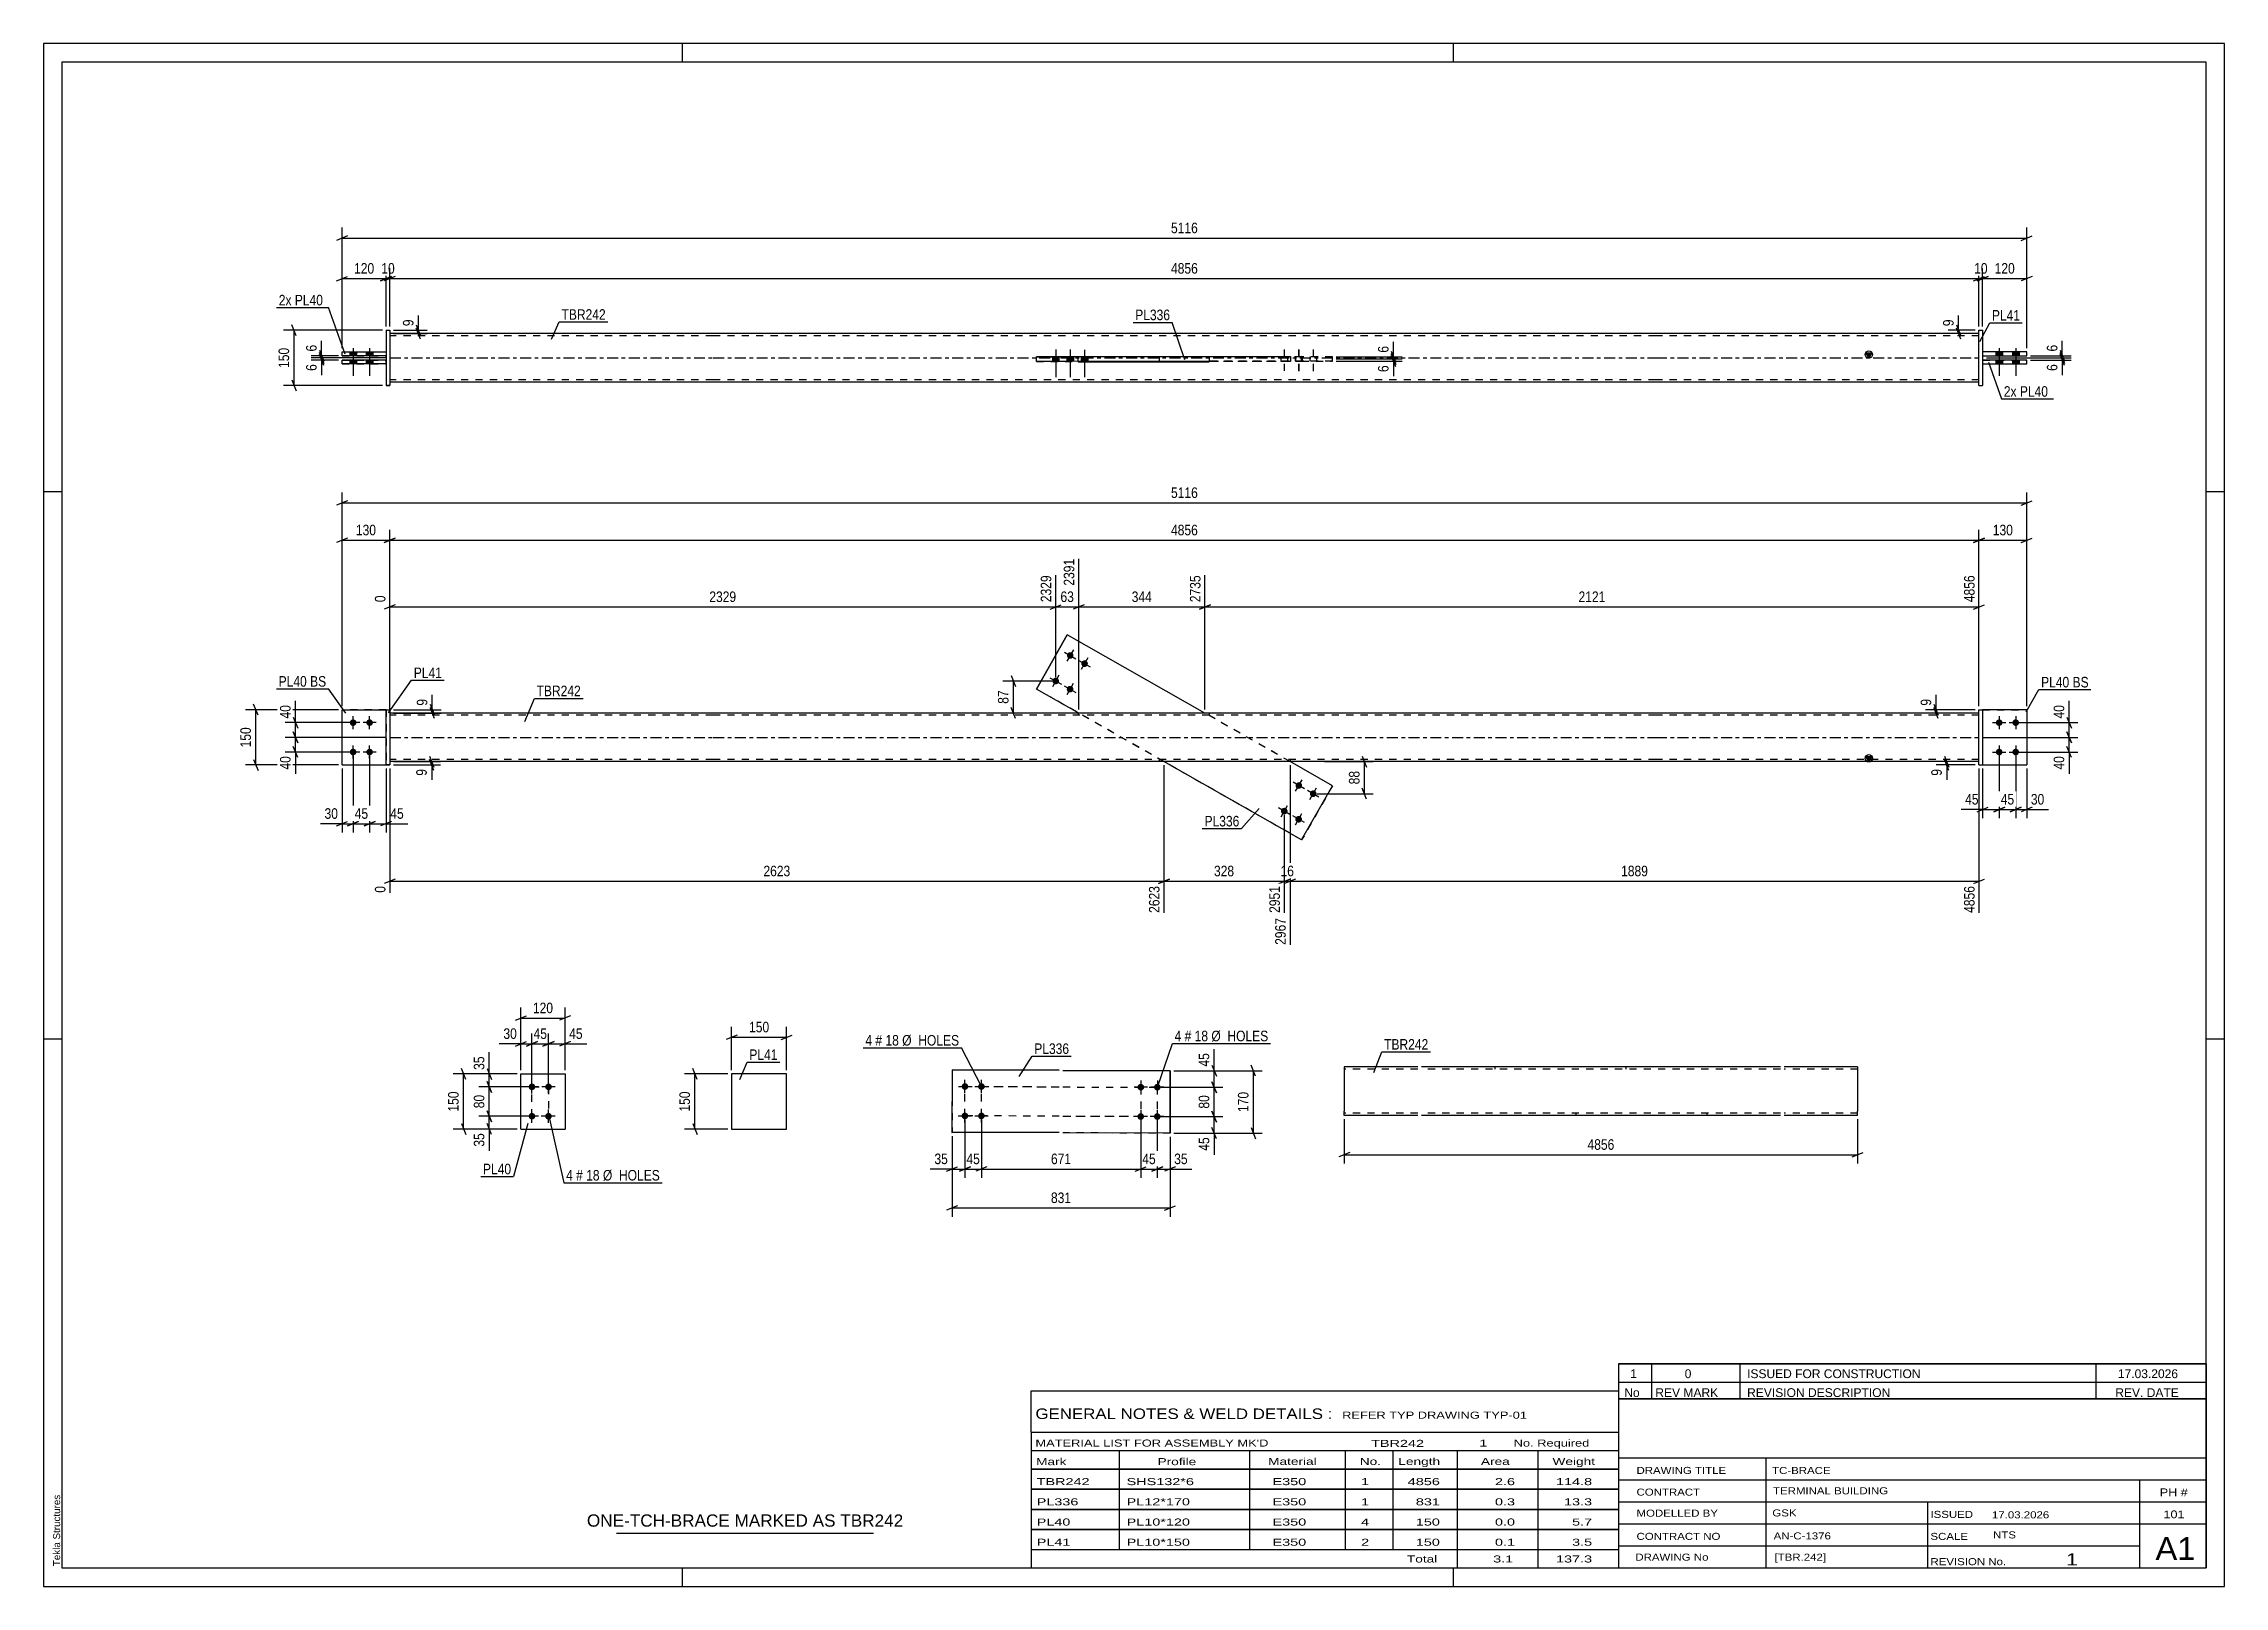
# Model space of a CAD drawing. Header units: millimetres. Extents: x 0 to 594, y 0 to 420.
import ezdxf

# ---------------------------------------------------------------- set-up
doc = ezdxf.new("R2010")
doc.units = ezdxf.units.MM
doc.linetypes.add('DXK_LINE_DOT2', pattern=[3.9198, 1.9599, -1.9599])
doc.linetypes.add('DXK_LINE_DOT3', pattern=[5.9187, 2.979, -0.9799, 0.9799, -0.9799])
doc.styles.add('Arial', font='ARIAL.TTF', dxfattribs={"height": 0.2})
doc.styles.add('Arial Narrow', font='ARIALN.TTF', dxfattribs={"height": 0.2})

# ---------------------------------------------------------------- blocks, each defined once
blk = doc.blocks.new('Unknown-581559479-1128')
at = {"color": 5, "linetype": 'Continuous'}
for p, q in [((594, 420), (0, 420)), ((0, 420), (0, 0)), ((174, 415), (174, 420)), ((384, 415), (384, 420)), ((594, 0), (594, 420)), ((589, 415), (5, 415)), ((5, 415), (5, 5)), ((589, 5), (589, 415)), ((5, 298), (0, 298)), ((594, 298), (589, 298)), ((5, 149), (0, 149)), ((594, 149), (589, 149)), ((0, 0), (594, 0)), ((5, 5), (589, 5)), ((174, 0), (174, 5)), ((384, 0), (384, 5))]:
    blk.add_line(p, q, dxfattribs=at)
at = {"color": 174, "linetype": 'Continuous', "style": 'Arial'}
blk.add_text('Tekla Structures', height=1.9102, rotation=90, dxfattribs=at).set_placement((4.5, 5.5))
blk = doc.blocks.new('Part-581559479-1360 - 1344')
at = {"color": 2, "linetype": 'Continuous'}
for p, q in [((247.47, 140.6), (247.42, 123.6)), ((247.47, 140.6), (276.63, 140.52)), ((247.47, 140.6), (247.47, 140.6)), ((247.47, 140.6), (247.47, 140.6)), ((276.63, 140.52), (247.47, 140.6)), ((277.63, 140.46), (306.87, 140.38)), ((306.87, 140.38), (277.63, 140.46)), ((306.82, 123.38), (306.87, 140.38)), ((306.87, 140.38), (306.83, 123.38)), ((306.87, 140.38), (306.87, 140.38)), ((276.63, 123.52), (247.42, 123.6)), ((306.82, 123.38), (277.63, 123.46))]:
    blk.add_line(p, q, dxfattribs=at)
at = {"color": 7, "linetype": 'DXK_LINE_DOT2'}
for p, q in [((247.47, 140.6), (247.43, 123.6)), ((247.42, 123.6), (247.43, 123.6)), ((276.63, 123.52), (247.43, 123.6)), ((306.83, 123.38), (277.63, 123.46)), ((306.83, 123.38), (306.82, 123.38))]:
    blk.add_line(p, q, dxfattribs=at)
blk = doc.blocks.new('Bolt-581559479-1393 - 1344')
at = {"linetype": 'Continuous'}
for points in [[(299.3, 136.68), (299.46, 136.57), (299.58, 136.43), (299.68, 136.27), (299.74, 136.09), (299.76, 135.9), (299.74, 135.72), (299.68, 135.54), (299.59, 135.38), (299.46, 135.23), (299.31, 135.12), (299.14, 135.05), (298.95, 135.01), (298.77, 135.01), (298.58, 135.04), (298.41, 135.12), (298.26, 135.23), (298.13, 135.37), (298.04, 135.53), (297.98, 135.71), (297.96, 135.9), (297.98, 136.09), (298.03, 136.26), (298.13, 136.43), (298.25, 136.57), (298.4, 136.68), (298.58, 136.76), (298.76, 136.8), (298.95, 136.8), (299.13, 136.76)], [(303.8, 136.67), (303.96, 136.56), (304.08, 136.42), (304.18, 136.26), (304.24, 136.08), (304.26, 135.89), (304.24, 135.71), (304.18, 135.53), (304.09, 135.36), (303.96, 135.22), (303.81, 135.11), (303.64, 135.03), (303.45, 135), (303.27, 134.99), (303.08, 135.03), (302.91, 135.11), (302.76, 135.22), (302.63, 135.36), (302.54, 135.52), (302.48, 135.7), (302.46, 135.89), (302.48, 136.07), (302.53, 136.25), (302.63, 136.42), (302.75, 136.56), (302.9, 136.67), (303.08, 136.74), (303.26, 136.78), (303.45, 136.79), (303.63, 136.75)], [(299.28, 128.68), (299.44, 128.57), (299.56, 128.43), (299.66, 128.27), (299.72, 128.09), (299.74, 127.9), (299.72, 127.72), (299.66, 127.54), (299.57, 127.38), (299.44, 127.23), (299.29, 127.12), (299.12, 127.05), (298.93, 127.01), (298.75, 127.01), (298.56, 127.04), (298.39, 127.12), (298.24, 127.23), (298.11, 127.37), (298.02, 127.53), (297.96, 127.71), (297.94, 127.9), (297.96, 128.09), (298.01, 128.26), (298.11, 128.43), (298.23, 128.57), (298.38, 128.68), (298.55, 128.76), (298.74, 128.8), (298.93, 128.8), (299.11, 128.76)], [(303.78, 128.67), (303.94, 128.56), (304.06, 128.42), (304.16, 128.26), (304.22, 128.08), (304.24, 127.89), (304.22, 127.71), (304.16, 127.53), (304.07, 127.36), (303.94, 127.22), (303.79, 127.11), (303.62, 127.04), (303.43, 127), (303.25, 126.99), (303.06, 127.03), (302.89, 127.11), (302.74, 127.22), (302.61, 127.36), (302.52, 127.52), (302.46, 127.7), (302.44, 127.89), (302.46, 128.07), (302.51, 128.25), (302.61, 128.42), (302.73, 128.56), (302.88, 128.67), (303.05, 128.74), (303.24, 128.78), (303.43, 128.79), (303.61, 128.75)]]:
    blk.add_hatch(color=1, dxfattribs=at).paths.add_polyline_path(points)
at = {"color": 1, "linetype": 'Continuous'}
for p, q in [((298.86, 137.7), (298.85, 134.1)), ((303.36, 137.69), (303.35, 134.09)), ((300.66, 135.9), (297.06, 135.91)), ((305.16, 135.89), (301.56, 135.9)), ((300.64, 127.9), (297.04, 127.91)), ((298.84, 129.7), (298.83, 126.1)), ((305.14, 127.89), (301.54, 127.9)), ((303.34, 129.69), (303.33, 126.09))]:
    blk.add_line(p, q, dxfattribs=at)
blk = doc.blocks.new('Bolt-581559479-1398 - 1344')
at = {"linetype": 'Continuous'}
for points in [[(251.4, 136.87), (251.56, 136.76), (251.68, 136.62), (251.78, 136.46), (251.84, 136.28), (251.86, 136.09), (251.84, 135.9), (251.78, 135.72), (251.69, 135.56), (251.56, 135.42), (251.41, 135.31), (251.24, 135.23), (251.05, 135.19), (250.87, 135.19), (250.68, 135.23), (250.51, 135.31), (250.36, 135.42), (250.23, 135.55), (250.14, 135.72), (250.08, 135.9), (250.06, 136.08), (250.08, 136.27), (250.13, 136.45), (250.23, 136.61), (250.35, 136.75), (250.5, 136.86), (250.68, 136.94), (250.86, 136.98), (251.05, 136.98), (251.23, 136.94)], [(255.9, 136.86), (256.06, 136.75), (256.18, 136.61), (256.28, 136.44), (256.34, 136.27), (256.36, 136.08), (256.34, 135.89), (256.28, 135.71), (256.19, 135.55), (256.06, 135.41), (255.91, 135.3), (255.74, 135.22), (255.55, 135.18), (255.37, 135.18), (255.18, 135.22), (255.01, 135.29), (254.86, 135.4), (254.73, 135.54), (254.64, 135.71), (254.58, 135.88), (254.56, 136.07), (254.58, 136.26), (254.63, 136.44), (254.73, 136.6), (254.85, 136.74), (255, 136.85), (255.18, 136.93), (255.36, 136.97), (255.55, 136.97), (255.73, 136.93)], [(251.38, 128.87), (251.54, 128.76), (251.66, 128.62), (251.76, 128.46), (251.82, 128.28), (251.84, 128.09), (251.82, 127.9), (251.76, 127.72), (251.67, 127.56), (251.54, 127.42), (251.39, 127.31), (251.22, 127.23), (251.03, 127.19), (250.85, 127.19), (250.66, 127.23), (250.49, 127.31), (250.34, 127.42), (250.21, 127.55), (250.12, 127.72), (250.06, 127.9), (250.04, 128.08), (250.06, 128.27), (250.11, 128.45), (250.21, 128.61), (250.33, 128.75), (250.48, 128.86), (250.65, 128.94), (250.84, 128.98), (251.03, 128.98), (251.21, 128.94)], [(255.88, 128.86), (256.04, 128.75), (256.16, 128.61), (256.26, 128.44), (256.32, 128.27), (256.34, 128.08), (256.32, 127.89), (256.26, 127.71), (256.17, 127.55), (256.04, 127.41), (255.89, 127.3), (255.72, 127.22), (255.53, 127.18), (255.35, 127.18), (255.16, 127.22), (254.99, 127.29), (254.84, 127.4), (254.71, 127.54), (254.62, 127.71), (254.56, 127.88), (254.54, 128.07), (254.56, 128.26), (254.61, 128.44), (254.71, 128.6), (254.83, 128.74), (254.98, 128.85), (255.15, 128.93), (255.34, 128.97), (255.53, 128.97), (255.71, 128.93)]]:
    blk.add_hatch(color=1, dxfattribs=at).paths.add_polyline_path(points)
at = {"color": 1, "linetype": 'Continuous'}
for p, q in [((250.95, 134.29), (250.96, 137.89)), ((255.45, 134.28), (255.46, 137.88)), ((249.16, 136.09), (252.76, 136.08)), ((253.66, 136.08), (257.26, 136.07)), ((249.14, 128.09), (252.74, 128.08)), ((250.93, 126.29), (250.94, 129.89)), ((253.64, 128.08), (257.24, 128.07)), ((255.43, 126.28), (255.44, 129.88))]:
    blk.add_line(p, q, dxfattribs=at)
blk = doc.blocks.new('Part-581559479-1555 - 1539')
at = {"color": 2, "linetype": 'Continuous'}
for p, q in [((130.02, 124.49), (130.02, 139.49)), ((130.02, 139.49), (142.02, 139.49)), ((142.02, 139.49), (142.02, 124.49)), ((130.02, 124.49), (130.02, 124.49)), ((130.02, 124.49), (142.02, 124.49)), ((142.02, 124.49), (142.02, 124.49))]:
    blk.add_line(p, q, dxfattribs=at)
at = {"color": 7, "linetype": 'DXK_LINE_DOT2'}
for p, q in [((130.02, 139.49), (142.02, 139.49)), ((130.02, 124.49), (142.02, 124.49))]:
    blk.add_line(p, q, dxfattribs=at)
blk = doc.blocks.new('Bolt-581559479-1560 - 1539')
at = {"linetype": 'Continuous'}
for points in [[(133.02, 136.89), (133.21, 136.87), (133.39, 136.81), (133.55, 136.72), (133.69, 136.59), (133.8, 136.44), (133.88, 136.27), (133.92, 136.08), (133.92, 135.9), (133.88, 135.71), (133.8, 135.54), (133.69, 135.39), (133.55, 135.26), (133.39, 135.17), (133.21, 135.11), (133.02, 135.09), (132.84, 135.11), (132.66, 135.17), (132.5, 135.26), (132.36, 135.39), (132.24, 135.54), (132.17, 135.71), (132.13, 135.9), (132.13, 136.08), (132.17, 136.27), (132.24, 136.44), (132.36, 136.59), (132.5, 136.72), (132.66, 136.81), (132.84, 136.87)], [(137.52, 136.89), (137.71, 136.87), (137.89, 136.81), (138.05, 136.72), (138.19, 136.59), (138.3, 136.44), (138.38, 136.27), (138.42, 136.08), (138.42, 135.9), (138.38, 135.71), (138.3, 135.54), (138.19, 135.39), (138.05, 135.26), (137.89, 135.17), (137.71, 135.11), (137.52, 135.09), (137.34, 135.11), (137.16, 135.17), (137, 135.26), (136.86, 135.39), (136.74, 135.54), (136.67, 135.71), (136.63, 135.9), (136.63, 136.08), (136.67, 136.27), (136.74, 136.44), (136.86, 136.59), (137, 136.72), (137.16, 136.81), (137.34, 136.87)], [(133.02, 128.89), (133.21, 128.87), (133.39, 128.81), (133.55, 128.72), (133.69, 128.59), (133.8, 128.44), (133.88, 128.27), (133.92, 128.08), (133.92, 127.9), (133.88, 127.71), (133.8, 127.54), (133.69, 127.39), (133.55, 127.26), (133.39, 127.17), (133.21, 127.11), (133.02, 127.09), (132.84, 127.11), (132.66, 127.17), (132.5, 127.26), (132.36, 127.39), (132.24, 127.54), (132.17, 127.71), (132.13, 127.9), (132.13, 128.08), (132.17, 128.27), (132.24, 128.44), (132.36, 128.59), (132.5, 128.72), (132.66, 128.81), (132.84, 128.87)], [(137.52, 128.89), (137.71, 128.87), (137.89, 128.81), (138.05, 128.72), (138.19, 128.59), (138.3, 128.44), (138.38, 128.27), (138.42, 128.08), (138.42, 127.9), (138.38, 127.71), (138.3, 127.54), (138.19, 127.39), (138.05, 127.26), (137.89, 127.17), (137.71, 127.11), (137.52, 127.09), (137.34, 127.11), (137.16, 127.17), (137, 127.26), (136.86, 127.39), (136.74, 127.54), (136.67, 127.71), (136.63, 127.9), (136.63, 128.08), (136.67, 128.27), (136.74, 128.44), (136.86, 128.59), (137, 128.72), (137.16, 128.81), (137.34, 128.87)]]:
    blk.add_hatch(color=1, dxfattribs=at).paths.add_polyline_path(points)
at = {"color": 1, "linetype": 'Continuous'}
for p, q in [((133.02, 134.19), (133.02, 137.79)), ((137.52, 134.19), (137.52, 137.79)), ((134.82, 135.99), (131.22, 135.99)), ((139.32, 135.99), (135.72, 135.99)), ((134.82, 127.99), (131.22, 127.99)), ((133.02, 126.19), (133.02, 129.79)), ((139.32, 127.99), (135.72, 127.99)), ((137.52, 126.19), (137.52, 129.79))]:
    blk.add_line(p, q, dxfattribs=at)
blk = doc.blocks.new('Part-581559479-1918 - 1907')
at = {"color": 2, "linetype": 'Continuous'}
for p, q in [((278.81, 259.08), (270.4, 244.3)), ((270.4, 244.3), (278.81, 259.08)), ((278.81, 259.08), (278.81, 259.08)), ((316.31, 237.74), (278.81, 259.08)), ((316.31, 237.74), (278.81, 259.08)), ((281.93, 237.74), (270.4, 244.3)), ((342.66, 203.2), (305.13, 224.54)), ((351.06, 217.97), (339.51, 224.54)), ((351.06, 217.98), (339.52, 224.54)), ((342.66, 203.2), (351.06, 217.97)), ((351.06, 217.97), (351.06, 217.98)), ((351.06, 217.98), (351.06, 217.97))]:
    blk.add_line(p, q, dxfattribs=at)
at = {"color": 7, "linetype": 'DXK_LINE_DOT2'}
for p, q in [((270.4, 244.3), (270.4, 244.3)), ((342.66, 203.2), (270.4, 244.3)), ((305.13, 224.54), (281.93, 237.74)), ((339.51, 224.54), (316.31, 237.74)), ((339.52, 224.54), (316.31, 237.74)), ((351.06, 217.97), (342.66, 203.2)), ((342.66, 203.2), (342.66, 203.2))]:
    blk.add_line(p, q, dxfattribs=at)
blk = doc.blocks.new('Bolt-581559479-1910 - 1907')
at = {"linetype": 'Continuous'}
for points in [[(341.89, 218.92), (342.07, 218.9), (342.25, 218.84), (342.41, 218.75), (342.55, 218.62), (342.67, 218.47), (342.74, 218.3), (342.78, 218.11), (342.78, 217.92), (342.74, 217.74), (342.67, 217.57), (342.55, 217.42), (342.41, 217.29), (342.25, 217.2), (342.07, 217.14), (341.89, 217.12), (341.7, 217.14), (341.52, 217.2), (341.36, 217.29), (341.22, 217.42), (341.11, 217.57), (341.03, 217.74), (340.99, 217.92), (340.99, 218.11), (341.03, 218.3), (341.11, 218.47), (341.22, 218.62), (341.36, 218.75), (341.52, 218.84), (341.7, 218.9)], [(345.8, 216.69), (345.98, 216.67), (346.16, 216.61), (346.33, 216.52), (346.47, 216.39), (346.58, 216.24), (346.65, 216.07), (346.69, 215.89), (346.69, 215.7), (346.65, 215.51), (346.58, 215.34), (346.47, 215.19), (346.33, 215.06), (346.16, 214.97), (345.98, 214.91), (345.8, 214.89), (345.61, 214.91), (345.43, 214.97), (345.27, 215.06), (345.13, 215.19), (345.02, 215.34), (344.94, 215.51), (344.9, 215.7), (344.9, 215.89), (344.94, 216.07), (345.02, 216.24), (345.13, 216.39), (345.27, 216.52), (345.43, 216.61), (345.61, 216.67)], [(337.93, 211.96), (338.12, 211.94), (338.3, 211.89), (338.46, 211.79), (338.6, 211.67), (338.71, 211.51), (338.79, 211.34), (338.83, 211.16), (338.83, 210.97), (338.79, 210.79), (338.71, 210.61), (338.6, 210.46), (338.46, 210.34), (338.3, 210.24), (338.12, 210.18), (337.93, 210.16), (337.74, 210.18), (337.56, 210.24), (337.4, 210.34), (337.26, 210.46), (337.15, 210.61), (337.07, 210.79), (337.04, 210.97), (337.04, 211.16), (337.07, 211.34), (337.15, 211.51), (337.26, 211.67), (337.4, 211.79), (337.56, 211.89), (337.74, 211.94)], [(341.84, 209.74), (342.03, 209.72), (342.21, 209.66), (342.37, 209.57), (342.51, 209.44), (342.62, 209.29), (342.7, 209.12), (342.74, 208.93), (342.74, 208.74), (342.7, 208.56), (342.62, 208.39), (342.51, 208.24), (342.37, 208.11), (342.21, 208.02), (342.03, 207.96), (341.84, 207.94), (341.65, 207.96), (341.48, 208.02), (341.31, 208.11), (341.17, 208.24), (341.06, 208.39), (340.99, 208.56), (340.95, 208.74), (340.95, 208.93), (340.99, 209.12), (341.06, 209.29), (341.17, 209.44), (341.31, 209.57), (341.48, 209.66), (341.65, 209.72)]]:
    blk.add_hatch(color=1, dxfattribs=at).paths.add_polyline_path(points)
at = {"color": 1, "linetype": 'Continuous'}
for p, q in [((343.45, 217.13), (340.32, 218.91)), ((341, 216.45), (342.78, 219.58)), ((347.36, 214.9), (344.23, 216.68)), ((344.91, 214.23), (346.69, 217.36)), ((339.49, 210.18), (336.37, 211.96)), ((337.04, 209.5), (338.82, 212.63)), ((343.41, 207.95), (340.28, 209.73)), ((340.95, 207.28), (342.73, 210.4))]:
    blk.add_line(p, q, dxfattribs=at)
blk = doc.blocks.new('Bolt-581559479-1911 - 1907')
at = {"linetype": 'Continuous'}
for points in [[(279.63, 254.33), (279.81, 254.31), (279.99, 254.26), (280.16, 254.16), (280.3, 254.04), (280.41, 253.88), (280.48, 253.71), (280.52, 253.53), (280.52, 253.34), (280.48, 253.16), (280.41, 252.98), (280.3, 252.83), (280.16, 252.71), (279.99, 252.61), (279.81, 252.55), (279.63, 252.53), (279.44, 252.55), (279.26, 252.61), (279.1, 252.71), (278.96, 252.83), (278.85, 252.98), (278.77, 253.16), (278.73, 253.34), (278.73, 253.53), (278.77, 253.71), (278.85, 253.88), (278.96, 254.04), (279.1, 254.16), (279.26, 254.26), (279.44, 254.31)], [(283.54, 252.11), (283.73, 252.09), (283.9, 252.03), (284.07, 251.94), (284.21, 251.81), (284.32, 251.66), (284.39, 251.49), (284.43, 251.3), (284.43, 251.11), (284.39, 250.93), (284.32, 250.76), (284.21, 250.61), (284.07, 250.48), (283.9, 250.39), (283.73, 250.33), (283.54, 250.31), (283.35, 250.33), (283.17, 250.39), (283.01, 250.48), (282.87, 250.61), (282.76, 250.76), (282.68, 250.93), (282.64, 251.11), (282.64, 251.3), (282.68, 251.49), (282.76, 251.66), (282.87, 251.81), (283.01, 251.94), (283.17, 252.03), (283.35, 252.09)], [(275.67, 247.38), (275.86, 247.36), (276.04, 247.3), (276.2, 247.21), (276.34, 247.08), (276.45, 246.93), (276.53, 246.76), (276.57, 246.57), (276.57, 246.39), (276.53, 246.2), (276.45, 246.03), (276.34, 245.88), (276.2, 245.75), (276.04, 245.66), (275.86, 245.6), (275.67, 245.58), (275.48, 245.6), (275.31, 245.66), (275.14, 245.75), (275, 245.88), (274.89, 246.03), (274.82, 246.2), (274.78, 246.39), (274.78, 246.57), (274.82, 246.76), (274.89, 246.93), (275, 247.08), (275.14, 247.21), (275.31, 247.3), (275.48, 247.36)], [(279.58, 245.16), (279.77, 245.14), (279.95, 245.08), (280.11, 244.98), (280.25, 244.86), (280.36, 244.71), (280.44, 244.53), (280.48, 244.35), (280.48, 244.16), (280.44, 243.98), (280.36, 243.81), (280.25, 243.65), (280.11, 243.53), (279.95, 243.43), (279.77, 243.37), (279.58, 243.36), (279.4, 243.37), (279.22, 243.43), (279.05, 243.53), (278.91, 243.65), (278.8, 243.81), (278.73, 243.98), (278.69, 244.16), (278.69, 244.35), (278.73, 244.53), (278.8, 244.71), (278.91, 244.86), (279.05, 244.98), (279.22, 245.08), (279.4, 245.14)]]:
    blk.add_hatch(color=1, dxfattribs=at).paths.add_polyline_path(points)
at = {"color": 1, "linetype": 'Continuous'}
for p, q in [((278.06, 254.33), (281.19, 252.55)), ((280.52, 255), (278.74, 251.87)), ((281.97, 252.1), (285.1, 250.32)), ((284.43, 252.77), (282.65, 249.65)), ((274.11, 247.37), (277.24, 245.59)), ((276.56, 248.05), (274.78, 244.92)), ((278.02, 245.15), (281.15, 243.37)), ((280.47, 245.82), (278.69, 242.69))]:
    blk.add_line(p, q, dxfattribs=at)
blk = doc.blocks.new('Bolt-581559479-1912 - 1907')
at = {"linetype": 'Continuous'}
for points in [[(84.3, 234.24), (84.12, 234.26), (83.94, 234.32), (83.77, 234.42), (83.64, 234.54), (83.52, 234.69), (83.45, 234.87), (83.41, 235.05), (83.41, 235.24), (83.45, 235.42), (83.52, 235.59), (83.64, 235.75), (83.77, 235.87), (83.94, 235.97), (84.12, 236.02), (84.3, 236.04), (84.49, 236.02), (84.67, 235.97), (84.83, 235.87), (84.97, 235.75), (85.08, 235.59), (85.16, 235.42), (85.2, 235.24), (85.2, 235.05), (85.16, 234.87), (85.08, 234.69), (84.97, 234.54), (84.83, 234.42), (84.67, 234.32), (84.49, 234.26)], [(88.8, 234.24), (88.62, 234.26), (88.44, 234.32), (88.27, 234.42), (88.14, 234.54), (88.02, 234.69), (87.95, 234.87), (87.91, 235.05), (87.91, 235.24), (87.95, 235.42), (88.02, 235.59), (88.14, 235.75), (88.27, 235.87), (88.44, 235.97), (88.62, 236.02), (88.8, 236.04), (88.99, 236.02), (89.17, 235.97), (89.33, 235.87), (89.47, 235.75), (89.58, 235.59), (89.66, 235.42), (89.7, 235.24), (89.7, 235.05), (89.66, 234.87), (89.58, 234.69), (89.47, 234.54), (89.33, 234.42), (89.17, 234.32), (88.99, 234.26)], [(84.3, 226.24), (84.12, 226.26), (83.94, 226.32), (83.77, 226.42), (83.64, 226.54), (83.52, 226.69), (83.45, 226.87), (83.41, 227.05), (83.41, 227.24), (83.45, 227.42), (83.52, 227.59), (83.64, 227.75), (83.77, 227.87), (83.94, 227.97), (84.12, 228.02), (84.3, 228.04), (84.49, 228.02), (84.67, 227.97), (84.83, 227.87), (84.97, 227.75), (85.08, 227.59), (85.16, 227.42), (85.2, 227.24), (85.2, 227.05), (85.16, 226.87), (85.08, 226.69), (84.97, 226.54), (84.83, 226.42), (84.67, 226.32), (84.49, 226.26)], [(88.8, 226.24), (88.62, 226.26), (88.44, 226.32), (88.27, 226.42), (88.14, 226.54), (88.02, 226.69), (87.95, 226.87), (87.91, 227.05), (87.91, 227.24), (87.95, 227.42), (88.02, 227.59), (88.14, 227.75), (88.27, 227.87), (88.44, 227.97), (88.62, 228.02), (88.8, 228.04), (88.99, 228.02), (89.17, 227.97), (89.33, 227.87), (89.47, 227.75), (89.58, 227.59), (89.66, 227.42), (89.7, 227.24), (89.7, 227.05), (89.66, 226.87), (89.58, 226.69), (89.47, 226.54), (89.33, 226.42), (89.17, 226.32), (88.99, 226.26)]]:
    blk.add_hatch(color=1, dxfattribs=at).paths.add_polyline_path(points)
at = {"color": 1, "linetype": 'Continuous'}
for p, q in [((86.1, 235.14), (82.5, 235.14)), ((84.3, 233.34), (84.3, 236.94)), ((90.6, 235.14), (87, 235.14)), ((88.8, 233.34), (88.8, 236.94)), ((86.1, 227.14), (82.5, 227.14)), ((84.3, 225.34), (84.3, 228.94)), ((90.6, 227.14), (87, 227.14)), ((88.8, 225.34), (88.8, 228.94))]:
    blk.add_line(p, q, dxfattribs=at)
blk = doc.blocks.new('Bolt-581559479-1913 - 1907')
at = {"linetype": 'Continuous'}
for points in [[(532.66, 236.04), (532.85, 236.02), (533.03, 235.97), (533.19, 235.87), (533.33, 235.75), (533.44, 235.59), (533.52, 235.42), (533.56, 235.24), (533.56, 235.05), (533.52, 234.87), (533.44, 234.69), (533.33, 234.54), (533.19, 234.42), (533.03, 234.32), (532.85, 234.26), (532.66, 234.24), (532.48, 234.26), (532.3, 234.32), (532.14, 234.42), (532, 234.54), (531.89, 234.69), (531.81, 234.87), (531.77, 235.05), (531.77, 235.24), (531.81, 235.42), (531.89, 235.59), (532, 235.75), (532.14, 235.87), (532.3, 235.97), (532.48, 236.02)], [(537.16, 236.04), (537.35, 236.02), (537.53, 235.97), (537.69, 235.87), (537.83, 235.75), (537.94, 235.59), (538.02, 235.42), (538.06, 235.24), (538.06, 235.05), (538.02, 234.87), (537.94, 234.69), (537.83, 234.54), (537.69, 234.42), (537.53, 234.32), (537.35, 234.26), (537.16, 234.24), (536.98, 234.26), (536.8, 234.32), (536.64, 234.42), (536.5, 234.54), (536.39, 234.69), (536.31, 234.87), (536.27, 235.05), (536.27, 235.24), (536.31, 235.42), (536.39, 235.59), (536.5, 235.75), (536.64, 235.87), (536.8, 235.97), (536.98, 236.02)], [(532.66, 228.04), (532.85, 228.02), (533.03, 227.97), (533.19, 227.87), (533.33, 227.75), (533.44, 227.59), (533.52, 227.42), (533.56, 227.24), (533.56, 227.05), (533.52, 226.87), (533.44, 226.69), (533.33, 226.54), (533.19, 226.42), (533.03, 226.32), (532.85, 226.26), (532.66, 226.24), (532.48, 226.26), (532.3, 226.32), (532.14, 226.42), (532, 226.54), (531.89, 226.69), (531.81, 226.87), (531.77, 227.05), (531.77, 227.24), (531.81, 227.42), (531.89, 227.59), (532, 227.75), (532.14, 227.87), (532.3, 227.97), (532.48, 228.02)], [(537.16, 228.04), (537.35, 228.02), (537.53, 227.97), (537.69, 227.87), (537.83, 227.75), (537.94, 227.59), (538.02, 227.42), (538.06, 227.24), (538.06, 227.05), (538.02, 226.87), (537.94, 226.69), (537.83, 226.54), (537.69, 226.42), (537.53, 226.32), (537.35, 226.26), (537.16, 226.24), (536.98, 226.26), (536.8, 226.32), (536.64, 226.42), (536.5, 226.54), (536.39, 226.69), (536.31, 226.87), (536.27, 227.05), (536.27, 227.24), (536.31, 227.42), (536.39, 227.59), (536.5, 227.75), (536.64, 227.87), (536.8, 227.97), (536.98, 228.02)]]:
    blk.add_hatch(color=1, dxfattribs=at).paths.add_polyline_path(points)
at = {"color": 1, "linetype": 'Continuous'}
for p, q in [((530.86, 235.14), (534.46, 235.14)), ((532.66, 236.94), (532.66, 233.34)), ((535.36, 235.14), (538.96, 235.14)), ((537.16, 236.94), (537.16, 233.34)), ((530.86, 227.14), (534.46, 227.14)), ((532.66, 228.94), (532.66, 225.34)), ((535.36, 227.14), (538.96, 227.14)), ((537.16, 228.94), (537.16, 225.34))]:
    blk.add_line(p, q, dxfattribs=at)
blk = doc.blocks.new('Part-581559479-1923 - 1907')
at = {"color": 2, "linetype": 'Continuous'}
for p, q in [((93.3, 238.64), (94.3, 238.64)), ((93.3, 223.64), (93.3, 238.64)), ((94.3, 238.64), (94.3, 238.64)), ((94.3, 238.64), (94.3, 223.64)), ((93.3, 223.64), (94.3, 223.64))]:
    blk.add_line(p, q, dxfattribs=at)
at = {"color": 7, "linetype": 'DXK_LINE_DOT2'}
for p, q in [((93.3, 238.64), (94.3, 238.64)), ((94.3, 223.64), (93.3, 223.64)), ((93.3, 223.64), (93.3, 223.64)), ((94.3, 223.64), (94.3, 223.64))]:
    blk.add_line(p, q, dxfattribs=at)
blk = doc.blocks.new('Part-581559479-1928 - 1907')
at = {"color": 7, "linetype": 'DXK_LINE_DOT2'}
for p, q in [((81.3, 223.64), (81.3, 238.64)), ((81.3, 238.64), (93.3, 238.64)), ((93.3, 238.64), (81.3, 238.64)), ((93.3, 238.64), (93.3, 223.64)), ((81.3, 223.64), (81.3, 223.64)), ((81.3, 223.64), (93.3, 223.64)), ((81.3, 223.64), (93.3, 223.64)), ((93.3, 223.64), (93.3, 223.64))]:
    blk.add_line(p, q, dxfattribs=at)
blk = doc.blocks.new('Part-581559479-1933 - 1907')
at = {"color": 2, "linetype": 'Continuous'}
for p, q in [((81.3, 223.64), (81.3, 238.64)), ((81.3, 238.64), (93.3, 238.64)), ((81.3, 223.64), (81.3, 223.64)), ((81.3, 223.64), (93.3, 223.64))]:
    blk.add_line(p, q, dxfattribs=at)
at = {"color": 7, "linetype": 'DXK_LINE_DOT2'}
for p, q in [((93.3, 238.64), (81.3, 238.64)), ((93.3, 238.64), (93.3, 223.64)), ((81.3, 223.64), (81.3, 223.64)), ((81.3, 223.64), (93.3, 223.64)), ((93.3, 223.64), (93.3, 223.64))]:
    blk.add_line(p, q, dxfattribs=at)
blk = doc.blocks.new('Part-581559479-1943 - 1907')
at = {"linetype": 'Continuous'}
blk.add_hatch(color=2, dxfattribs=at).paths.add_polyline_path([(497.16, 224.54), (496.36, 225.94), (497.96, 225.94)])
at = {"color": 2, "linetype": 'Continuous'}
for p, q in [((182.3, 237.74), (94.3, 237.74)), ((439.06, 237.74), (182.4, 237.74)), ((527.16, 237.74), (439.16, 237.74)), ((497.16, 224.54), (496.36, 225.94)), ((496.36, 225.94), (497.96, 225.94)), ((497.96, 225.94), (497.16, 224.54)), ((182.3, 224.54), (94.3, 224.54)), ((439.06, 224.54), (182.4, 224.54)), ((527.16, 224.54), (439.16, 224.54))]:
    blk.add_line(p, q, dxfattribs=at)
at = {"color": 7, "linetype": 'DXK_LINE_DOT2'}
for p, q in [((94.3, 237.74), (94.3, 224.54)), ((281.83, 237.74), (281.83, 237.14)), ((317.47, 237.74), (317.47, 237.14)), ((527.16, 224.54), (527.16, 237.74)), ((182.3, 237.14), (94.3, 237.14)), ((439.06, 237.14), (182.4, 237.14)), ((527.16, 237.14), (439.16, 237.14)), ((182.3, 225.14), (94.3, 225.14)), ((439.06, 225.14), (182.4, 225.14)), ((303.98, 224.54), (303.98, 225.14)), ((339.62, 224.54), (339.62, 225.14)), ((527.16, 225.14), (439.16, 225.14))]:
    blk.add_line(p, q, dxfattribs=at)
at = {"color": 7, "linetype": 'DXK_LINE_DOT3'}
for p, q in [((94.3, 231.14), (182.3, 231.14)), ((182.4, 231.14), (439.06, 231.14)), ((439.16, 231.14), (527.16, 231.14))]:
    blk.add_line(p, q, dxfattribs=at)
at = {"color": 2, "linetype": 'Continuous'}
blk.add_circle((497.16, 225.44), 1, dxfattribs=at)
blk = doc.blocks.new('Part-581559479-1948 - 1907')
at = {"color": 2, "linetype": 'Continuous'}
for p, q in [((540.16, 238.64), (528.16, 238.64)), ((540.16, 238.64), (540.16, 238.64)), ((540.16, 238.64), (540.16, 223.64)), ((528.16, 223.64), (540.16, 223.64))]:
    blk.add_line(p, q, dxfattribs=at)
at = {"color": 7, "linetype": 'DXK_LINE_DOT2'}
for p, q in [((528.16, 238.64), (540.16, 238.64)), ((528.16, 238.64), (528.16, 238.64)), ((528.16, 238.64), (528.16, 223.64)), ((528.16, 223.64), (540.16, 223.64))]:
    blk.add_line(p, q, dxfattribs=at)
blk = doc.blocks.new('Part-581559479-1953 - 1907')
at = {"color": 7, "linetype": 'DXK_LINE_DOT2'}
for p, q in [((528.16, 238.64), (540.16, 238.64)), ((540.16, 238.64), (528.16, 238.64)), ((528.16, 238.64), (528.16, 238.64)), ((528.16, 238.64), (528.16, 223.64)), ((540.16, 238.64), (540.16, 238.64)), ((540.16, 238.64), (540.16, 223.64)), ((528.16, 223.64), (540.16, 223.64)), ((528.16, 223.64), (540.16, 223.64))]:
    blk.add_line(p, q, dxfattribs=at)
blk = doc.blocks.new('Part-581559479-1954 - 1907')
at = {"color": 2, "linetype": 'Continuous'}
for p, q in [((527.16, 238.64), (528.16, 238.64)), ((527.16, 223.64), (527.16, 238.64)), ((528.16, 238.64), (528.16, 223.64)), ((527.16, 223.64), (527.16, 223.64)), ((527.16, 223.64), (528.16, 223.64))]:
    blk.add_line(p, q, dxfattribs=at)
at = {"color": 7, "linetype": 'DXK_LINE_DOT2'}
for p, q in [((527.16, 238.64), (528.16, 238.64)), ((527.16, 223.64), (528.16, 223.64))]:
    blk.add_line(p, q, dxfattribs=at)
blk = doc.blocks.new('Bolt-581559479-2355 - 2348')
at = {"linetype": 'Continuous'}
for points in [[(83.4, 335.05), (85.2, 335.05), (85.2, 336.05), (83.4, 336.05)], [(83.4, 335.05), (85.2, 335.05), (85.2, 336.05), (83.4, 336.05)], [(83.4, 332.85), (85.2, 332.85), (85.2, 333.85), (83.4, 333.85)], [(83.4, 332.85), (85.2, 332.85), (85.2, 333.85), (83.4, 333.85)], [(87.9, 335.05), (89.7, 335.05), (89.7, 336.05), (87.9, 336.05)], [(87.9, 335.05), (89.7, 335.05), (89.7, 336.05), (87.9, 336.05)], [(87.9, 332.85), (89.7, 332.85), (89.7, 333.85), (87.9, 333.85)], [(87.9, 332.85), (89.7, 332.85), (89.7, 333.85), (87.9, 333.85)]]:
    blk.add_hatch(color=1, dxfattribs=at).paths.add_polyline_path(points)
at = {"color": 1, "linetype": 'Continuous'}
for p, q in [((83.4, 336.05), (83.4, 335.05)), ((83.4, 336.05), (83.4, 335.05)), ((83.4, 333.85), (83.4, 332.85)), ((83.4, 333.85), (83.4, 332.85)), ((84.3, 337.05), (84.3, 329.55)), ((84.3, 337.05), (84.3, 329.55)), ((85.2, 336.05), (85.2, 335.05)), ((85.2, 336.05), (85.2, 335.05)), ((85.2, 333.85), (85.2, 332.85)), ((85.2, 333.85), (85.2, 332.85)), ((87.9, 336.05), (87.9, 335.05)), ((87.9, 336.05), (87.9, 335.05)), ((87.9, 333.85), (87.9, 332.85)), ((87.9, 333.85), (87.9, 332.85)), ((88.8, 337.05), (88.8, 329.55)), ((88.8, 337.05), (88.8, 329.55)), ((89.7, 336.05), (89.7, 335.05)), ((89.7, 336.05), (89.7, 335.05)), ((89.7, 333.85), (89.7, 332.85)), ((89.7, 333.85), (89.7, 332.85))]:
    blk.add_line(p, q, dxfattribs=at)
blk = doc.blocks.new('Part-581559479-2362 - 2348')
at = {"color": 2, "linetype": 'Continuous'}
for p, q in [((81.3, 335.05), (81.3, 336.05)), ((81.3, 336.05), (93.3, 336.05)), ((81.3, 335.05), (81.3, 335.05)), ((93.3, 335.05), (81.3, 335.05)), ((93.3, 336.05), (93.3, 335.05)), ((93.3, 335.05), (93.3, 335.05))]:
    blk.add_line(p, q, dxfattribs=at)
at = {"color": 7, "linetype": 'DXK_LINE_DOT2'}
for p, q in [((81.3, 336.05), (93.3, 336.05)), ((81.3, 335.05), (93.3, 335.05))]:
    blk.add_line(p, q, dxfattribs=at)
blk = doc.blocks.new('Part-581559479-2354 - 2348')
at = {"color": 2, "linetype": 'Continuous'}
for p, q in [((317.47, 334.75), (270.4, 334.69)), ((270.4, 333.49), (270.4, 334.69)), ((270.4, 334.69), (278.81, 334.66)), ((278.81, 333.46), (270.4, 333.49)), ((317.47, 334.71), (278.81, 334.66)), ((278.81, 333.46), (278.81, 334.66)), ((317.47, 333.51), (278.81, 333.46))]:
    blk.add_line(p, q, dxfattribs=at)
at = {"color": 7, "linetype": 'DXK_LINE_DOT2'}
for p, q in [((270.4, 333.49), (342.66, 333.58)), ((342.66, 334.78), (317.47, 334.75)), ((351.06, 334.75), (317.47, 334.71)), ((351.06, 333.55), (317.47, 333.51)), ((342.66, 333.58), (342.66, 334.78)), ((351.06, 334.75), (342.66, 334.78)), ((342.66, 333.58), (351.06, 333.55)), ((351.06, 333.55), (351.06, 334.75))]:
    blk.add_line(p, q, dxfattribs=at)
blk = doc.blocks.new('Bolt-581559479-2356 - 2348')
at = {"linetype": 'Continuous'}
for points in [[(533.56, 336.05), (531.76, 336.05), (531.76, 335.05), (533.56, 335.05)], [(533.56, 336.05), (531.76, 336.05), (531.76, 335.05), (533.56, 335.05)], [(533.56, 333.85), (531.76, 333.85), (531.76, 332.85), (533.56, 332.85)], [(533.56, 333.85), (531.76, 333.85), (531.76, 332.85), (533.56, 332.85)], [(538.06, 336.05), (536.26, 336.05), (536.26, 335.05), (538.06, 335.05)], [(538.06, 336.05), (536.26, 336.05), (536.26, 335.05), (538.06, 335.05)], [(538.06, 333.85), (536.26, 333.85), (536.26, 332.85), (538.06, 332.85)], [(538.06, 333.85), (536.26, 333.85), (536.26, 332.85), (538.06, 332.85)]]:
    blk.add_hatch(color=1, dxfattribs=at).paths.add_polyline_path(points)
at = {"color": 1, "linetype": 'Continuous'}
for p, q in [((531.76, 336.05), (531.76, 335.05)), ((531.76, 336.05), (531.76, 335.05)), ((531.76, 333.85), (531.76, 332.85)), ((531.76, 333.85), (531.76, 332.85)), ((532.66, 337.05), (532.66, 329.55)), ((532.66, 337.05), (532.66, 329.55)), ((533.56, 336.05), (533.56, 335.05)), ((533.56, 336.05), (533.56, 335.05)), ((533.56, 333.85), (533.56, 332.85)), ((533.56, 333.85), (533.56, 332.85)), ((536.26, 336.05), (536.26, 335.05)), ((536.26, 336.05), (536.26, 335.05)), ((536.26, 333.85), (536.26, 332.85)), ((536.26, 333.85), (536.26, 332.85)), ((537.16, 337.05), (537.16, 329.55)), ((537.16, 337.05), (537.16, 329.55)), ((538.06, 336.05), (538.06, 335.05)), ((538.06, 336.05), (538.06, 335.05)), ((538.06, 333.85), (538.06, 332.85)), ((538.06, 333.85), (538.06, 332.85))]:
    blk.add_line(p, q, dxfattribs=at)
blk = doc.blocks.new('Part-581559479-2357 - 2348')
at = {"color": 2, "linetype": 'Continuous'}
for p, q in [((93.3, 341.95), (94.3, 341.95)), ((93.3, 341.95), (93.3, 326.95)), ((94.3, 341.95), (94.3, 341.95)), ((94.3, 341.95), (94.3, 326.95)), ((94.3, 326.95), (93.3, 326.95)), ((93.3, 326.95), (93.3, 326.95))]:
    blk.add_line(p, q, dxfattribs=at)
at = {"color": 7, "linetype": 'DXK_LINE_DOT2'}
for p, q in [((93.3, 341.95), (94.3, 341.95)), ((93.3, 326.95), (94.3, 326.95)), ((93.3, 326.95), (93.3, 326.95))]:
    blk.add_line(p, q, dxfattribs=at)
blk = doc.blocks.new('Part-581559479-2367 - 2348')
at = {"color": 2, "linetype": 'Continuous'}
for p, q in [((81.3, 332.85), (81.3, 333.85)), ((93.3, 333.85), (81.3, 333.85)), ((81.3, 332.85), (81.3, 332.85)), ((93.3, 332.85), (81.3, 332.85)), ((93.3, 332.85), (93.3, 333.85)), ((93.3, 332.85), (93.3, 332.85))]:
    blk.add_line(p, q, dxfattribs=at)
at = {"color": 7, "linetype": 'DXK_LINE_DOT2'}
for p, q in [((81.3, 333.85), (93.3, 333.85)), ((81.3, 332.85), (93.3, 332.85))]:
    blk.add_line(p, q, dxfattribs=at)
blk = doc.blocks.new('Part-581559479-2372 - 2348')
at = {"color": 2, "linetype": 'Continuous'}
for p, q in [((527.16, 341.95), (527.16, 341.95)), ((527.16, 326.95), (527.16, 341.95)), ((527.16, 341.95), (528.16, 341.95)), ((528.16, 341.95), (528.16, 341.95)), ((528.16, 341.95), (528.16, 326.95)), ((527.16, 326.95), (528.16, 326.95)), ((527.16, 326.95), (527.16, 326.95)), ((528.16, 326.95), (528.16, 326.95))]:
    blk.add_line(p, q, dxfattribs=at)
at = {"color": 7, "linetype": 'DXK_LINE_DOT2'}
for p, q in [((527.16, 341.95), (528.16, 341.95)), ((527.16, 326.95), (528.16, 326.95)), ((528.16, 326.95), (528.16, 326.95))]:
    blk.add_line(p, q, dxfattribs=at)
blk = doc.blocks.new('Part-581559479-2377 - 2348')
at = {"color": 2, "linetype": 'Continuous'}
for p, q in [((540.16, 336.05), (528.16, 336.05)), ((528.16, 336.05), (528.16, 335.05)), ((528.16, 335.05), (540.16, 335.05)), ((540.16, 335.05), (540.16, 336.05))]:
    blk.add_line(p, q, dxfattribs=at)
at = {"color": 7, "linetype": 'DXK_LINE_DOT2'}
for p, q in [((540.16, 336.05), (528.16, 336.05)), ((528.16, 335.05), (540.16, 335.05))]:
    blk.add_line(p, q, dxfattribs=at)
blk = doc.blocks.new('Part-581559479-2382 - 2348')
at = {"color": 2, "linetype": 'Continuous'}
for p, q in [((540.16, 333.85), (528.16, 333.85)), ((528.16, 333.85), (528.16, 332.85)), ((528.16, 332.85), (540.16, 332.85)), ((540.16, 332.85), (540.16, 333.85))]:
    blk.add_line(p, q, dxfattribs=at)
at = {"color": 7, "linetype": 'DXK_LINE_DOT2'}
for p, q in [((528.16, 333.85), (540.16, 333.85)), ((528.16, 332.85), (540.16, 332.85))]:
    blk.add_line(p, q, dxfattribs=at)
blk = doc.blocks.new('Part-581559479-2387 - 2348')
at = {"linetype": 'Continuous'}
blk.add_hatch(color=2, dxfattribs=at).paths.add_polyline_path([(497.16, 334.45), (496.36, 335.85), (497.96, 335.85)])
at = {"color": 2, "linetype": 'Continuous'}
for p, q in [((182.3, 341.05), (94.3, 341.05)), ((439.06, 341.05), (182.4, 341.05)), ((527.16, 341.05), (439.16, 341.05)), ((281.83, 334.8), (317.47, 334.8)), ((281.83, 334.66), (281.83, 334.8)), ((281.83, 333.4), (281.83, 333.46)), ((281.83, 333.41), (317.47, 333.41)), ((317.47, 333.4), (281.83, 333.4)), ((303.98, 334.69), (303.98, 334.8)), ((303.98, 333.43), (303.98, 333.49)), ((317.47, 333.43), (303.98, 333.43)), ((317.47, 333.43), (303.98, 333.43)), ((317.47, 334.8), (317.47, 333.4)), ((497.16, 334.45), (496.36, 335.85)), ((496.36, 335.85), (497.96, 335.85)), ((497.96, 335.85), (497.16, 334.45)), ((182.3, 327.85), (94.3, 327.85)), ((439.06, 327.85), (182.4, 327.85)), ((527.16, 327.85), (439.16, 327.85))]:
    blk.add_line(p, q, dxfattribs=at)
at = {"color": 7, "linetype": 'DXK_LINE_DOT2'}
for p, q in [((94.3, 341.05), (94.3, 327.85)), ((182.3, 340.45), (94.3, 340.45)), ((439.06, 340.45), (182.4, 340.45)), ((527.16, 340.45), (439.16, 340.45)), ((527.16, 327.85), (527.16, 341.05)), ((281.83, 334.8), (281.83, 334.81)), ((281.83, 334.81), (281.83, 334.8)), ((281.83, 334.81), (317.47, 334.81)), ((281.83, 333.41), (281.83, 334.66)), ((281.83, 333.4), (281.83, 333.41)), ((303.98, 334.83), (303.98, 334.8)), ((303.98, 334.8), (303.98, 334.83)), ((303.98, 334.83), (339.62, 334.83)), ((303.98, 334.83), (303.98, 334.83)), ((303.98, 334.83), (339.62, 334.83)), ((303.98, 333.43), (303.98, 334.69)), ((303.98, 333.43), (303.98, 333.43)), ((317.47, 334.81), (317.47, 334.8)), ((317.47, 334.8), (317.47, 334.81)), ((339.62, 333.43), (317.47, 333.43)), ((339.62, 333.43), (317.47, 333.43)), ((339.62, 334.83), (339.62, 333.43)), ((182.3, 328.45), (94.3, 328.45)), ((439.06, 328.45), (182.4, 328.45)), ((527.16, 328.45), (439.16, 328.45))]:
    blk.add_line(p, q, dxfattribs=at)
at = {"color": 7, "linetype": 'DXK_LINE_DOT3'}
for p, q in [((94.3, 334.45), (182.3, 334.45)), ((182.4, 334.45), (439.06, 334.45)), ((439.16, 334.45), (527.16, 334.45))]:
    blk.add_line(p, q, dxfattribs=at)
at = {"color": 2, "linetype": 'Continuous'}
blk.add_circle((497.16, 335.35), 1, dxfattribs=at)
blk = doc.blocks.new('Bolt-581559479-2393 - 2348')
at = {"linetype": 'Continuous'}
for points in [[(276.57, 334.69), (274.77, 334.68), (274.77, 333.48), (276.57, 333.49)], [(280.48, 334.69), (278.68, 334.69), (278.68, 333.49), (280.48, 333.49)], [(280.53, 334.67), (278.73, 334.67), (278.73, 333.47), (280.53, 333.47)], [(284.44, 334.68), (282.64, 334.67), (282.64, 333.47), (284.44, 333.48)]]:
    blk.add_hatch(color=1, dxfattribs=at).paths.add_polyline_path(points)
at = {"color": 1, "linetype": 'Continuous'}
for p, q in [((274.77, 334.68), (274.77, 333.48)), ((275.67, 336.69), (275.67, 329.19)), ((276.57, 334.69), (276.57, 333.49)), ((278.68, 334.69), (278.68, 333.49)), ((278.73, 334.67), (278.73, 333.47)), ((279.58, 336.69), (279.58, 329.19)), ((279.63, 336.67), (279.63, 329.17)), ((280.48, 334.69), (280.48, 333.49)), ((280.53, 334.67), (280.53, 333.47)), ((282.64, 334.67), (282.64, 333.47)), ((283.54, 336.67), (283.54, 329.18)), ((284.44, 334.68), (284.44, 333.48))]:
    blk.add_line(p, q, dxfattribs=at)
blk = doc.blocks.new('Bolt-581559479-2394 - 2348')
at = {"color": 1, "linetype": 'DXK_LINE_DOT2'}
for p, q in [((337.03, 334.76), (337.03, 333.56)), ((337.93, 336.76), (337.93, 329.26)), ((338.83, 334.76), (338.83, 333.56)), ((340.94, 334.76), (340.94, 333.56)), ((340.99, 334.75), (340.99, 333.55)), ((341.84, 336.77), (341.84, 329.27)), ((341.89, 336.75), (341.89, 329.25)), ((342.74, 334.77), (342.74, 333.57)), ((342.79, 334.75), (342.79, 333.55)), ((344.9, 334.75), (344.9, 333.55)), ((345.8, 336.75), (345.8, 329.25)), ((346.7, 334.75), (346.7, 333.55))]:
    blk.add_line(p, q, dxfattribs=at)
blk = doc.blocks.new('Part-581559479-1515 - 1499')
at = {"color": 2, "linetype": 'Continuous'}
for p, q in [((202.39, 139.49), (187.39, 139.49)), ((187.39, 139.49), (187.39, 124.49)), ((202.39, 124.49), (202.39, 139.49)), ((187.39, 124.49), (202.39, 124.49))]:
    blk.add_line(p, q, dxfattribs=at)
blk = doc.blocks.new('Part-581559479-1241 - 1223')
at = {"color": 2, "linetype": 'Continuous'}
for p, q in [((374.29, 141.41), (354.29, 141.41)), ((354.29, 141.41), (354.29, 129.41)), ((473.08, 141.41), (375.29, 141.41)), ((494.08, 141.41), (474.08, 141.41)), ((494.08, 141.41), (494.08, 129.41)), ((354.29, 128.56), (354.29, 129.41)), ((354.29, 128.3), (354.29, 128.56)), ((354.29, 128.21), (354.29, 128.3)), ((374.29, 128.21), (354.29, 128.21)), ((473.08, 128.21), (375.29, 128.21)), ((494.08, 128.21), (474.08, 128.21)), ((494.08, 128.21), (494.08, 129.41))]:
    blk.add_line(p, q, dxfattribs=at)
at = {"color": 7, "linetype": 'DXK_LINE_DOT2'}
for p, q in [((374.29, 140.81), (354.29, 140.81)), ((473.08, 140.81), (375.29, 140.81)), ((395.29, 141.41), (395.29, 140.81)), ((430.93, 141.41), (430.93, 140.81)), ((494.08, 140.81), (474.08, 140.81)), ((494.08, 140.81), (494.08, 140.77)), ((494.08, 140.77), (494.08, 140.81)), ((494.08, 140.67), (494.08, 140.77)), ((494.08, 140.77), (494.08, 140.67)), ((354.29, 128.95), (354.29, 129.41)), ((354.29, 128.56), (354.29, 129.18)), ((354.29, 128.81), (354.29, 128.86)), ((354.29, 128.81), (354.29, 128.86)), ((374.29, 128.81), (354.29, 128.81)), ((354.29, 128.21), (354.29, 128.21)), ((473.08, 128.81), (375.29, 128.81)), ((417.44, 128.21), (417.44, 128.81)), ((453.08, 128.21), (453.08, 128.81)), ((494.08, 128.81), (474.08, 128.81)), ((494.08, 128.86), (494.08, 129.18)), ((494.08, 128.81), (494.08, 128.86))]:
    blk.add_line(p, q, dxfattribs=at)
blk = doc.blocks.new('Rectangle-581559479-1475 - 1344')
at = {"color": 1, "linetype": 'DXK_LINE_DOT2'}
for p, q in [((250.94, 128.09), (250.96, 136.09)), ((250.96, 136.09), (276.63, 136.02)), ((277.63, 135.96), (303.36, 135.89)), ((303.36, 135.89), (303.34, 127.89)), ((276.63, 128.02), (250.94, 128.09)), ((303.34, 127.89), (277.63, 127.96))]:
    blk.add_line(p, q, dxfattribs=at)
blk = doc.blocks.new('Rectangle-581559479-1675 - 1539')
at = {"color": 1, "linetype": 'DXK_LINE_DOT2'}
blk.add_lwpolyline([(133.02, 135.99), (137.52, 135.99), (137.52, 127.99), (133.02, 127.99), (133.02, 135.99)], close=True, dxfattribs=at)
blk = doc.blocks.new('Rectangle-581559479-1486 - 1344')
at = {"color": 1, "linetype": 'DXK_LINE_DOT2'}
for p, q in [((255.44, 128.08), (255.46, 136.08)), ((255.46, 136.08), (276.63, 136.02)), ((277.63, 135.96), (298.86, 135.9)), ((298.86, 135.9), (298.84, 127.9)), ((276.63, 128.02), (255.44, 128.08)), ((298.84, 127.9), (277.63, 127.96))]:
    blk.add_line(p, q, dxfattribs=at)
blk = doc.blocks.new('StraightDimension-581559479-1424 - 1344')
at = {"color": 7, "linetype": 'Continuous'}
for p, q in [((250.94, 127.09), (250.94, 111.2)), ((255.44, 127.08), (255.44, 111.2)), ((249.44, 113), (252.44, 114.2)), ((250.94, 113.6), (255.44, 113.6)), ((256.94, 114.2), (253.94, 113))]:
    blk.add_line(p, q, dxfattribs=at)
at = {"color": 0}
blk.add_wipeout([(255.62, 114.35), (255.62, 118.55), (250.76, 118.55), (250.76, 114.35)], dxfattribs=at)
at = {"color": 3, "style": 'Arial Narrow'}
blk.add_text('45', height=2.863, dxfattribs=at).set_placement((251.36, 114.95))
blk = doc.blocks.new('StraightDimension-581559479-1453 - 1344')
at = {"color": 7, "linetype": 'Continuous'}
for p, q in [((304.34, 127.89), (321.24, 127.89)), ((318.24, 129.39), (319.44, 126.39)), ((319.44, 121.88), (318.24, 124.88)), ((318.84, 123.38), (318.84, 127.89)), ((307.83, 123.38), (321.24, 123.38))]:
    blk.add_line(p, q, dxfattribs=at)
at = {"color": 0}
blk.add_wipeout([(318.09, 122.86), (313.89, 122.86), (313.89, 118), (318.09, 118)], dxfattribs=at)
at = {"color": 7, "linetype": 'Continuous'}
blk.add_line((318.84, 123.38), (318.84, 117.48), dxfattribs=at)
blk.add_line((318.84, 123.38), (318.84, 117.48), dxfattribs=at)
at = {"color": 3, "style": 'Arial Narrow'}
blk.add_text('45', height=2.863, rotation=90.00021, dxfattribs=at).set_placement((317.49, 118.6))
blk = doc.blocks.new('StraightDimension-581559479-1401 - 1344')
at = {"color": 7, "linetype": 'Continuous'}
for p, q in [((303.34, 126.89), (303.34, 111.2)), ((306.83, 122.38), (306.83, 111.2)), ((301.84, 113), (304.84, 114.2)), ((303.34, 113.6), (306.83, 113.6)), ((308.33, 114.2), (305.33, 113))]:
    blk.add_line(p, q, dxfattribs=at)
at = {"color": 0}
blk.add_wipeout([(312.21, 114.35), (312.21, 118.55), (307.35, 118.55), (307.35, 114.35)], dxfattribs=at)
at = {"color": 7, "linetype": 'Continuous'}
blk.add_line((306.83, 113.6), (312.73, 113.6), dxfattribs=at)
blk.add_line((306.83, 113.6), (312.73, 113.6), dxfattribs=at)
at = {"color": 3, "style": 'Arial Narrow'}
blk.add_text('35', height=2.863, dxfattribs=at).set_placement((307.95, 114.95))
blk = doc.blocks.new('StraightDimension-581559479-1407 - 1344')
at = {"color": 7, "linetype": 'Continuous'}
for p, q in [((298.84, 126.9), (298.84, 111.2)), ((303.34, 126.89), (303.34, 111.2)), ((297.34, 113), (300.34, 114.2)), ((298.84, 113.6), (303.34, 113.6)), ((304.84, 114.2), (301.84, 113))]:
    blk.add_line(p, q, dxfattribs=at)
at = {"color": 0}
blk.add_wipeout([(303.52, 114.35), (303.52, 118.55), (298.66, 118.55), (298.66, 114.35)], dxfattribs=at)
at = {"color": 3, "style": 'Arial Narrow'}
blk.add_text('45', height=2.863, dxfattribs=at).set_placement((299.26, 114.95))
blk = doc.blocks.new('StraightDimension-581559479-1415 - 1344')
at = {"color": 7, "linetype": 'Continuous'}
for p, q in [((255.44, 127.08), (255.44, 111.2)), ((298.84, 126.9), (298.84, 111.2)), ((256.94, 114.2), (253.94, 113)), ((255.44, 113.6), (298.84, 113.6)), ((297.34, 113), (300.34, 114.2))]:
    blk.add_line(p, q, dxfattribs=at)
at = {"color": 0}
blk.add_wipeout([(280.48, 114.35), (280.48, 118.55), (273.79, 118.55), (273.79, 114.35)], dxfattribs=at)
at = {"color": 3, "style": 'Arial Narrow'}
blk.add_text('671', height=2.863, dxfattribs=at).set_placement((274.39, 114.95))
blk = doc.blocks.new('StraightDimension-581559479-1432 - 1344')
at = {"color": 7, "linetype": 'Continuous'}
for p, q in [((250.94, 127.09), (250.94, 111.2)), ((247.43, 122.6), (247.43, 111.2)), ((245.93, 113), (248.93, 114.2)), ((247.43, 113.6), (250.94, 113.6)), ((252.44, 114.2), (249.44, 113))]:
    blk.add_line(p, q, dxfattribs=at)
at = {"color": 0}
blk.add_wipeout([(246.9, 114.35), (246.9, 118.55), (242.04, 118.55), (242.04, 114.35)], dxfattribs=at)
at = {"color": 7, "linetype": 'Continuous'}
blk.add_line((247.43, 113.6), (241.52, 113.6), dxfattribs=at)
blk.add_line((247.43, 113.6), (241.52, 113.6), dxfattribs=at)
at = {"color": 3, "style": 'Arial Narrow'}
blk.add_text('35', height=2.863, dxfattribs=at).set_placement((242.64, 114.95))
blk = doc.blocks.new('StraightDimension-581559479-1439 - 1344')
at = {"color": 7, "linetype": 'Continuous'}
for p, q in [((307.87, 140.38), (331.93, 140.38)), ((330.13, 138.88), (328.93, 141.88)), ((329.53, 123.38), (329.53, 140.38)), ((328.93, 124.88), (330.13, 121.88)), ((307.83, 123.38), (331.93, 123.38))]:
    blk.add_line(p, q, dxfattribs=at)
at = {"color": 0}
blk.add_wipeout([(328.78, 135.22), (324.58, 135.22), (324.58, 128.54), (328.78, 128.54)], dxfattribs=at)
at = {"color": 3, "style": 'Arial Narrow'}
blk.add_text('170', height=2.863, rotation=90.00021, dxfattribs=at).set_placement((328.18, 129.14))
blk = doc.blocks.new('StraightDimension-581559479-1448 - 1344')
at = {"color": 7, "linetype": 'Continuous'}
for p, q in [((247.43, 122.6), (247.43, 100.61)), ((306.83, 122.38), (306.83, 100.61)), ((248.93, 103.61), (245.93, 102.41)), ((247.43, 103.01), (306.83, 103.01)), ((305.33, 102.41), (308.33, 103.61))]:
    blk.add_line(p, q, dxfattribs=at)
at = {"color": 0}
blk.add_wipeout([(280.47, 103.76), (280.47, 107.96), (273.78, 107.96), (273.78, 103.76)], dxfattribs=at)
at = {"color": 3, "style": 'Arial Narrow'}
blk.add_text('831', height=2.863, dxfattribs=at).set_placement((274.38, 104.36))
blk = doc.blocks.new('StraightDimension-581559479-1459 - 1344')
at = {"color": 7, "linetype": 'Continuous'}
for p, q in [((318.24, 137.39), (319.44, 134.39)), ((304.36, 135.89), (321.24, 135.89)), ((318.84, 127.89), (318.84, 135.89)), ((304.34, 127.89), (321.24, 127.89)), ((319.44, 126.39), (318.24, 129.39))]:
    blk.add_line(p, q, dxfattribs=at)
at = {"color": 0}
blk.add_wipeout([(318.09, 134.32), (313.89, 134.32), (313.89, 129.46), (318.09, 129.46)], dxfattribs=at)
at = {"color": 3, "style": 'Arial Narrow'}
blk.add_text('80', height=2.863, rotation=90.00021, dxfattribs=at).set_placement((317.49, 130.06))
blk = doc.blocks.new('StraightDimension-581559479-1467 - 1344')
at = {"color": 7, "linetype": 'Continuous'}
for p, q in [((307.87, 140.38), (321.24, 140.38)), ((318.24, 141.88), (319.44, 138.88)), ((319.44, 134.39), (318.24, 137.39)), ((318.84, 135.89), (318.84, 140.38)), ((304.36, 135.89), (321.24, 135.89))]:
    blk.add_line(p, q, dxfattribs=at)
at = {"color": 0}
blk.add_wipeout([(318.09, 145.76), (313.89, 145.76), (313.89, 140.91), (318.09, 140.91)], dxfattribs=at)
at = {"color": 7, "linetype": 'Continuous'}
blk.add_line((318.84, 140.38), (318.84, 146.29), dxfattribs=at)
blk.add_line((318.84, 140.38), (318.84, 146.29), dxfattribs=at)
at = {"color": 3, "style": 'Arial Narrow'}
blk.add_text('45', height=2.863, rotation=90.00021, dxfattribs=at).set_placement((317.49, 141.51))
blk = doc.blocks.new('StraightDimension-581559479-1562 - 1539')
at = {"color": 7, "linetype": 'Continuous'}
for p, q in [((128.52, 154.1), (131.52, 155.3)), ((130.02, 140.49), (130.02, 157.55)), ((130.02, 154.7), (142.02, 154.7)), ((143.52, 155.3), (140.52, 154.1)), ((142.02, 140.49), (142.02, 157.55))]:
    blk.add_line(p, q, dxfattribs=at)
at = {"color": 0}
blk.add_wipeout([(139.37, 155.45), (139.37, 159.65), (132.68, 159.65), (132.68, 155.45)], dxfattribs=at)
at = {"color": 3, "style": 'Arial Narrow'}
blk.add_text('120', height=2.863, dxfattribs=at).set_placement((133.28, 156.05))
blk = doc.blocks.new('StraightDimension-581559479-1662 - 1539')
at = {"color": 7, "linetype": 'Continuous'}
for p, q in [((132.02, 127.99), (118.54, 127.99)), ((120.79, 129.49), (121.99, 126.49)), ((121.99, 122.99), (120.79, 125.99)), ((121.39, 124.49), (121.39, 127.99)), ((129.02, 124.49), (118.54, 124.49))]:
    blk.add_line(p, q, dxfattribs=at)
at = {"color": 0}
blk.add_wipeout([(120.64, 123.96), (116.44, 123.96), (116.44, 119.11), (120.64, 119.11)], dxfattribs=at)
at = {"color": 7, "linetype": 'Continuous'}
blk.add_line((121.39, 124.49), (121.39, 118.58), dxfattribs=at)
blk.add_line((121.39, 124.49), (121.39, 118.58), dxfattribs=at)
at = {"color": 3, "style": 'Arial Narrow'}
blk.add_text('35', height=2.863, rotation=90.00021, dxfattribs=at).set_placement((120.04, 119.71))
blk = doc.blocks.new('StraightDimension-581559479-1598 - 1539')
at = {"color": 7, "linetype": 'Continuous'}
for p, q in [((133.02, 136.99), (133.02, 150.55)), ((137.52, 136.99), (137.52, 150.55)), ((131.52, 147.1), (134.52, 148.3)), ((133.02, 147.7), (137.52, 147.7)), ((139.02, 148.3), (136.02, 147.1))]:
    blk.add_line(p, q, dxfattribs=at)
at = {"color": 0}
blk.add_wipeout([(137.7, 148.45), (137.7, 152.65), (132.85, 152.65), (132.85, 148.45)], dxfattribs=at)
at = {"color": 3, "style": 'Arial Narrow'}
blk.add_text('45', height=2.863, dxfattribs=at).set_placement((133.45, 149.05))
blk = doc.blocks.new('StraightDimension-581559479-1582 - 1539')
at = {"color": 7, "linetype": 'Continuous'}
for p, q in [((137.52, 136.99), (137.52, 150.55)), ((142.02, 140.49), (142.02, 150.55)), ((136.02, 147.1), (139.02, 148.3)), ((137.52, 147.7), (142.02, 147.7)), ((143.52, 148.3), (140.52, 147.1))]:
    blk.add_line(p, q, dxfattribs=at)
at = {"color": 0}
blk.add_wipeout([(147.41, 148.45), (147.41, 152.65), (142.55, 152.65), (142.55, 148.45)], dxfattribs=at)
at = {"color": 7, "linetype": 'Continuous'}
blk.add_line((142.02, 147.7), (147.93, 147.7), dxfattribs=at)
blk.add_line((142.02, 147.7), (147.93, 147.7), dxfattribs=at)
at = {"color": 3, "style": 'Arial Narrow'}
blk.add_text('45', height=2.863, dxfattribs=at).set_placement((143.15, 149.05))
blk = doc.blocks.new('StraightDimension-581559479-1608 - 1539')
at = {"color": 7, "linetype": 'Continuous'}
for p, q in [((130.02, 140.49), (130.02, 150.55)), ((133.02, 136.99), (133.02, 150.55)), ((128.52, 147.1), (131.52, 148.3)), ((130.02, 147.7), (133.02, 147.7)), ((134.52, 148.3), (131.52, 147.1))]:
    blk.add_line(p, q, dxfattribs=at)
at = {"color": 0}
blk.add_wipeout([(129.5, 148.45), (129.5, 152.65), (124.64, 152.65), (124.64, 148.45)], dxfattribs=at)
at = {"color": 7, "linetype": 'Continuous'}
blk.add_line((130.02, 147.7), (124.12, 147.7), dxfattribs=at)
blk.add_line((130.02, 147.7), (124.12, 147.7), dxfattribs=at)
at = {"color": 3, "style": 'Arial Narrow'}
blk.add_text('30', height=2.863, dxfattribs=at).set_placement((125.24, 149.05))
blk = doc.blocks.new('StraightDimension-581559479-1622 - 1539')
at = {"color": 7, "linetype": 'Continuous'}
for p, q in [((129.02, 139.49), (111.54, 139.49)), ((114.99, 137.99), (113.79, 140.99)), ((114.39, 124.49), (114.39, 139.49)), ((113.79, 125.99), (114.99, 122.99)), ((129.02, 124.49), (111.54, 124.49))]:
    blk.add_line(p, q, dxfattribs=at)
at = {"color": 0}
blk.add_wipeout([(113.64, 135.33), (109.44, 135.33), (109.44, 128.65), (113.64, 128.65)], dxfattribs=at)
at = {"color": 3, "style": 'Arial Narrow'}
blk.add_text('150', height=2.863, rotation=90.00021, dxfattribs=at).set_placement((113.04, 129.25))
blk = doc.blocks.new('StraightDimension-581559479-1639 - 1539')
at = {"color": 7, "linetype": 'Continuous'}
for p, q in [((129.02, 139.49), (118.54, 139.49)), ((120.79, 140.99), (121.99, 137.99)), ((121.99, 134.49), (120.79, 137.49)), ((121.39, 135.99), (121.39, 139.49)), ((132.02, 135.99), (118.54, 135.99))]:
    blk.add_line(p, q, dxfattribs=at)
at = {"color": 0}
blk.add_wipeout([(120.64, 144.87), (116.44, 144.87), (116.44, 140.01), (120.64, 140.01)], dxfattribs=at)
at = {"color": 7, "linetype": 'Continuous'}
blk.add_line((121.39, 139.49), (121.39, 145.4), dxfattribs=at)
blk.add_line((121.39, 139.49), (121.39, 145.4), dxfattribs=at)
at = {"color": 3, "style": 'Arial Narrow'}
blk.add_text('35', height=2.863, rotation=90.00021, dxfattribs=at).set_placement((120.04, 140.61))
blk = doc.blocks.new('StraightDimension-581559479-1652 - 1539')
at = {"color": 7, "linetype": 'Continuous'}
for p, q in [((120.79, 137.49), (121.99, 134.49)), ((132.02, 135.99), (118.54, 135.99)), ((121.39, 127.99), (121.39, 135.99)), ((132.02, 127.99), (118.54, 127.99)), ((121.99, 126.49), (120.79, 129.49))]:
    blk.add_line(p, q, dxfattribs=at)
at = {"color": 0}
blk.add_wipeout([(120.64, 134.42), (116.44, 134.42), (116.44, 129.56), (120.64, 129.56)], dxfattribs=at)
at = {"color": 3, "style": 'Arial Narrow'}
blk.add_text('80', height=2.863, rotation=90.00021, dxfattribs=at).set_placement((120.04, 130.16))
blk = doc.blocks.new('StraightDimension-581559479-2163 - 1907')
at = {"color": 7, "linetype": 'Continuous'}
for p, q in [((95.3, 238.64), (108.26, 238.64)), ((95.3, 237.74), (108.26, 237.74)), ((105.26, 240.14), (106.46, 237.14)), ((106.46, 236.24), (105.26, 239.24)), ((105.86, 237.74), (105.86, 238.64))]:
    blk.add_line(p, q, dxfattribs=at)
at = {"color": 0}
blk.add_wipeout([(105.11, 242.2), (100.91, 242.2), (100.91, 239.17), (105.11, 239.17)], dxfattribs=at)
at = {"color": 7, "linetype": 'Continuous'}
blk.add_line((105.86, 238.64), (105.86, 242.72), dxfattribs=at)
blk.add_line((105.86, 238.64), (105.86, 242.72), dxfattribs=at)
at = {"color": 3, "style": 'Arial Narrow'}
blk.add_text('9', height=2.86, rotation=90.00021, dxfattribs=at).set_placement((104.51, 239.77))
blk = doc.blocks.new('StraightDimension-581559479-2239 - 1907')
at = {"color": 7, "linetype": 'Continuous'}
for p, q in [((88.8, 226.14), (88.8, 205.22)), ((93.3, 222.64), (93.3, 205.22)), ((87.3, 207.02), (90.3, 208.22)), ((94.8, 208.22), (91.8, 207.02)), ((88.8, 207.62), (93.3, 207.62))]:
    blk.add_line(p, q, dxfattribs=at)
at = {"color": 0}
blk.add_wipeout([(98.69, 208.37), (98.69, 212.57), (93.83, 212.57), (93.83, 208.37)], dxfattribs=at)
at = {"color": 7, "linetype": 'Continuous'}
blk.add_line((93.3, 207.62), (99.21, 207.62), dxfattribs=at)
blk.add_line((93.3, 207.62), (99.21, 207.62), dxfattribs=at)
at = {"color": 3, "style": 'Arial Narrow'}
blk.add_text('45', height=2.863, dxfattribs=at).set_placement((94.43, 208.97))
blk = doc.blocks.new('StraightDimension-581559479-2110 - 1907')
at = {"color": 7, "linetype": 'Continuous'}
for p, q in [((532.66, 226.14), (532.66, 209.1)), ((528.16, 222.64), (528.16, 209.1)), ((526.66, 210.9), (529.66, 212.1)), ((528.16, 211.5), (532.66, 211.5)), ((534.16, 212.1), (531.16, 210.9))]:
    blk.add_line(p, q, dxfattribs=at)
at = {"color": 0}
blk.add_wipeout([(527.64, 212.25), (527.64, 216.45), (522.78, 216.45), (522.78, 212.25)], dxfattribs=at)
at = {"color": 7, "linetype": 'Continuous'}
blk.add_line((528.16, 211.5), (522.26, 211.5), dxfattribs=at)
blk.add_line((528.16, 211.5), (522.26, 211.5), dxfattribs=at)
at = {"color": 3, "style": 'Arial Narrow'}
blk.add_text('45', height=2.863, dxfattribs=at).set_placement((523.38, 212.85))
blk = doc.blocks.new('StraightDimension-581559479-2253 - 1907')
at = {"color": 7, "linetype": 'Continuous'}
for p, q in [((275.67, 247.48), (275.67, 275.25)), ((94.3, 238.74), (94.3, 269.77)), ((95.8, 267.24), (92.8, 266.04)), ((94.3, 266.64), (275.67, 266.64)), ((274.17, 266.04), (277.17, 267.24))]:
    blk.add_line(p, q, dxfattribs=at)
at = {"color": 0, "linetype": 'Continuous'}
for points in [[(275.07, 275.85), (270.87, 275.85), (270.87, 267.34), (275.07, 267.34)], [(93.7, 270.37), (89.5, 270.37), (89.5, 267.34), (93.7, 267.34)]]:
    blk.add_wipeout(points, dxfattribs=at)
at = {"color": 0}
blk.add_wipeout([(189.24, 267.39), (189.24, 271.59), (180.73, 271.59), (180.73, 267.39)], dxfattribs=at)
at = {"color": 3, "linetype": 'Continuous', "style": 'Arial Narrow'}
for s, height, p in [('2329', 2.863, (274.47, 267.94)), ('0', 2.86, (93.1, 267.94))]:
    blk.add_text(s, height=height, rotation=90.00021, dxfattribs=at).set_placement(p)
at = {"color": 3, "style": 'Arial Narrow'}
blk.add_text('2329', height=2.863, dxfattribs=at).set_placement((181.33, 267.99))
blk = doc.blocks.new('StraightDimension-581559479-2018 - 1907')
at = {"color": 7, "linetype": 'Continuous'}
for p, q in [((526.16, 238.64), (512.63, 238.64)), ((526.16, 237.74), (512.63, 237.74)), ((514.88, 240.14), (516.08, 237.14)), ((516.08, 236.24), (514.88, 239.24)), ((515.48, 237.74), (515.48, 238.64))]:
    blk.add_line(p, q, dxfattribs=at)
at = {"color": 0}
blk.add_wipeout([(514.73, 242.2), (510.53, 242.2), (510.53, 239.17), (514.73, 239.17)], dxfattribs=at)
at = {"color": 7, "linetype": 'Continuous'}
blk.add_line((515.48, 238.64), (515.48, 242.72), dxfattribs=at)
blk.add_line((515.48, 238.64), (515.48, 242.72), dxfattribs=at)
at = {"color": 3, "style": 'Arial Narrow'}
blk.add_text('9', height=2.86, rotation=90.00021, dxfattribs=at).set_placement((514.13, 239.77))
blk = doc.blocks.new('StraightDimension-581559479-4206 - 1907')
at = {"color": 7, "linetype": 'Continuous'}
for p, q in [((82.8, 285.4), (79.8, 284.2)), ((81.3, 239.64), (81.3, 287.65)), ((92.8, 284.2), (95.8, 285.4)), ((94.3, 239.64), (94.3, 287.65)), ((81.3, 284.8), (94.3, 284.8))]:
    blk.add_line(p, q, dxfattribs=at)
at = {"color": 0}
blk.add_wipeout([(91.15, 285.55), (91.15, 289.75), (84.46, 289.75), (84.46, 285.55)], dxfattribs=at)
at = {"color": 3, "style": 'Arial Narrow'}
blk.add_text('130', height=2.863, dxfattribs=at).set_placement((85.06, 286.15))
blk = doc.blocks.new('StraightDimension-581559479-2033 - 1907')
at = {"color": 7, "linetype": 'Continuous'}
for p, q in [((538.16, 235.14), (554.12, 235.14)), ((551.12, 236.64), (552.32, 233.64)), ((552.32, 229.64), (551.12, 232.64)), ((551.72, 231.14), (551.72, 235.14)), ((528.16, 231.14), (554.12, 231.14))]:
    blk.add_line(p, q, dxfattribs=at)
at = {"color": 0}
blk.add_wipeout([(550.97, 240.53), (546.77, 240.53), (546.77, 235.67), (550.97, 235.67)], dxfattribs=at)
at = {"color": 7, "linetype": 'Continuous'}
blk.add_line((551.72, 235.14), (551.72, 241.05), dxfattribs=at)
blk.add_line((551.72, 235.14), (551.72, 241.05), dxfattribs=at)
at = {"color": 3, "style": 'Arial Narrow'}
blk.add_text('40', height=2.863, rotation=90.00021, dxfattribs=at).set_placement((550.37, 236.27))
blk = doc.blocks.new('StraightDimension-581559479-2025 - 1907')
at = {"color": 7, "linetype": 'Continuous'}
for p, q in [((274.67, 246.48), (261.31, 246.48)), ((263.56, 247.98), (264.76, 244.98)), ((264.16, 237.74), (264.16, 246.48)), ((272.22, 237.74), (261.31, 237.74)), ((264.76, 236.24), (263.56, 239.24))]:
    blk.add_line(p, q, dxfattribs=at)
at = {"color": 0}
blk.add_wipeout([(263.41, 244.54), (259.21, 244.54), (259.21, 239.68), (263.41, 239.68)], dxfattribs=at)
at = {"color": 3, "style": 'Arial Narrow'}
blk.add_text('87', height=2.863, rotation=90.00021, dxfattribs=at).set_placement((262.81, 240.28))
blk = doc.blocks.new('StraightDimension-581559479-2048 - 1907')
at = {"color": 7, "linetype": 'Continuous'}
for p, q in [((551.12, 232.64), (552.32, 229.64)), ((528.16, 231.14), (554.12, 231.14)), ((538.16, 227.14), (554.12, 227.14)), ((552.32, 225.64), (551.12, 228.64)), ((551.72, 227.14), (551.72, 231.14))]:
    blk.add_line(p, q, dxfattribs=at)
at = {"color": 0}
blk.add_wipeout([(550.97, 226.62), (546.77, 226.62), (546.77, 221.76), (550.97, 221.76)], dxfattribs=at)
at = {"color": 7, "linetype": 'Continuous'}
blk.add_line((551.72, 227.14), (551.72, 221.24), dxfattribs=at)
blk.add_line((551.72, 227.14), (551.72, 221.24), dxfattribs=at)
at = {"color": 3, "style": 'Arial Narrow'}
blk.add_text('40', height=2.863, rotation=90.00021, dxfattribs=at).set_placement((550.37, 222.36))
blk = doc.blocks.new('StraightDimension-581559479-2062 - 1907')
at = {"color": 7, "linetype": 'Continuous'}
for p, q in [((359.16, 226.04), (360.36, 223.04)), ((348.87, 224.54), (362.16, 224.54)), ((359.76, 215.79), (359.76, 224.54)), ((346.8, 215.79), (362.16, 215.79)), ((360.36, 214.29), (359.16, 217.29))]:
    blk.add_line(p, q, dxfattribs=at)
at = {"color": 0}
blk.add_wipeout([(359.01, 222.6), (354.81, 222.6), (354.81, 217.74), (359.01, 217.74)], dxfattribs=at)
at = {"color": 3, "style": 'Arial Narrow'}
blk.add_text('88', height=2.863, rotation=90.00021, dxfattribs=at).set_placement((358.41, 218.34))
blk = doc.blocks.new('StraightDimension-581559479-2073 - 1907')
at = {"color": 7, "linetype": 'Continuous'}
for p, q in [((80.3, 238.64), (54.95, 238.64)), ((58.4, 237.14), (57.2, 240.14)), ((57.8, 223.64), (57.8, 238.64)), ((80.3, 223.64), (54.95, 223.64)), ((57.2, 225.14), (58.4, 222.14))]:
    blk.add_line(p, q, dxfattribs=at)
at = {"color": 0}
blk.add_wipeout([(57.05, 234.49), (52.85, 234.49), (52.85, 227.8), (57.05, 227.8)], dxfattribs=at)
at = {"color": 3, "style": 'Arial Narrow'}
blk.add_text('150', height=2.863, rotation=90.00021, dxfattribs=at).set_placement((56.45, 228.4))
blk = doc.blocks.new('StraightDimension-581559479-2279 - 1907')
at = {"color": 7, "linetype": 'Continuous'}
for p, q in [((281.93, 238.74), (281.93, 279.75)), ((316.31, 238.74), (316.31, 275.25)), ((283.43, 267.24), (280.43, 266.04)), ((281.93, 266.64), (316.31, 266.64)), ((314.81, 266.04), (317.81, 267.24))]:
    blk.add_line(p, q, dxfattribs=at)
at = {"color": 0, "linetype": 'Continuous'}
blk.add_wipeout([(315.71, 275.85), (311.51, 275.85), (311.51, 267.34), (315.71, 267.34)], dxfattribs=at)
at = {"color": 0}
blk.add_wipeout([(302.46, 267.39), (302.46, 271.59), (295.78, 271.59), (295.78, 267.39)], dxfattribs=at)
at = {"color": 3, "linetype": 'Continuous', "style": 'Arial Narrow'}
blk.add_text('2735', height=2.863, rotation=90.00021, dxfattribs=at).set_placement((315.11, 267.94))
at = {"color": 3, "style": 'Arial Narrow'}
blk.add_text('344', height=2.863, dxfattribs=at).set_placement((296.38, 267.99))
blk = doc.blocks.new('StraightDimension-581559479-2215 - 1907')
at = {"color": 7, "linetype": 'Continuous'}
for p, q in [((94.3, 222.64), (94.3, 188.84)), ((305.14, 223.54), (305.14, 183.35)), ((95.8, 192.57), (92.8, 191.37)), ((94.3, 191.97), (305.14, 191.97)), ((303.64, 191.37), (306.64, 192.57))]:
    blk.add_line(p, q, dxfattribs=at)
at = {"color": 0}
blk.add_wipeout([(203.98, 192.72), (203.98, 196.92), (195.46, 196.92), (195.46, 192.72)], dxfattribs=at)
at = {"color": 0, "linetype": 'Continuous'}
for points in [[(93.7, 191.27), (89.5, 191.27), (89.5, 188.24), (93.7, 188.24)], [(304.54, 191.27), (300.34, 191.27), (300.34, 182.75), (304.54, 182.75)]]:
    blk.add_wipeout(points, dxfattribs=at)
at = {"color": 3, "style": 'Arial Narrow'}
blk.add_text('2623', height=2.863, dxfattribs=at).set_placement((196.06, 193.32))
at = {"color": 3, "linetype": 'Continuous', "style": 'Arial Narrow'}
for s, height, p in [('0', 2.86, (93.1, 188.84)), ('2623', 2.863, (303.94, 183.35))]:
    blk.add_text(s, height=height, rotation=90.00021, dxfattribs=at).set_placement(p)
blk = doc.blocks.new('StraightDimension-581559479-2087 - 1907')
at = {"color": 7, "linetype": 'Continuous'}
for p, q in [((537.16, 226.14), (537.16, 209.1)), ((540.16, 222.64), (540.16, 209.1)), ((535.66, 210.9), (538.66, 212.1)), ((537.16, 211.5), (540.16, 211.5)), ((541.66, 212.1), (538.66, 210.9))]:
    blk.add_line(p, q, dxfattribs=at)
at = {"color": 0}
blk.add_wipeout([(545.55, 212.25), (545.55, 216.45), (540.69, 216.45), (540.69, 212.25)], dxfattribs=at)
at = {"color": 7, "linetype": 'Continuous'}
blk.add_line((540.16, 211.5), (546.07, 211.5), dxfattribs=at)
blk.add_line((540.16, 211.5), (546.07, 211.5), dxfattribs=at)
at = {"color": 3, "style": 'Arial Narrow'}
blk.add_text('30', height=2.863, dxfattribs=at).set_placement((541.29, 212.85))
blk = doc.blocks.new('StraightDimension-581559479-2100 - 1907')
at = {"color": 7, "linetype": 'Continuous'}
for p, q in [((532.66, 226.14), (532.66, 209.1)), ((537.16, 226.14), (537.16, 209.1)), ((531.16, 210.9), (534.16, 212.1)), ((532.66, 211.5), (537.16, 211.5)), ((538.66, 212.1), (535.66, 210.9))]:
    blk.add_line(p, q, dxfattribs=at)
at = {"color": 0}
blk.add_wipeout([(537.34, 212.25), (537.34, 216.45), (532.49, 216.45), (532.49, 212.25)], dxfattribs=at)
at = {"color": 3, "style": 'Arial Narrow'}
blk.add_text('45', height=2.863, dxfattribs=at).set_placement((533.09, 212.85))
blk = doc.blocks.new('StraightDimension-581559479-2304 - 1907')
at = {"color": 7, "linetype": 'Continuous'}
for p, q in [((81.3, 239.64), (81.3, 297.82)), ((540.16, 239.64), (540.16, 297.82)), ((82.8, 295.57), (79.8, 294.37)), ((81.3, 294.97), (540.16, 294.97)), ((538.66, 294.37), (541.66, 295.57))]:
    blk.add_line(p, q, dxfattribs=at)
at = {"color": 0}
blk.add_wipeout([(314.99, 295.72), (314.99, 299.92), (306.48, 299.92), (306.48, 295.72)], dxfattribs=at)
at = {"color": 3, "style": 'Arial Narrow'}
blk.add_text('5116', height=2.863, dxfattribs=at).set_placement((307.08, 296.32))
blk = doc.blocks.new('StraightDimension-581559479-2127 - 1907')
at = {"color": 7, "linetype": 'Continuous'}
for p, q in [((517.77, 226.04), (518.97, 223.04)), ((526.16, 224.54), (515.52, 224.54)), ((526.16, 223.64), (515.52, 223.64)), ((518.97, 222.14), (517.77, 225.14)), ((518.37, 223.64), (518.37, 224.54))]:
    blk.add_line(p, q, dxfattribs=at)
at = {"color": 0}
blk.add_wipeout([(517.62, 223.12), (513.42, 223.12), (513.42, 220.09), (517.62, 220.09)], dxfattribs=at)
at = {"color": 7, "linetype": 'Continuous'}
blk.add_line((518.37, 223.64), (518.37, 219.57), dxfattribs=at)
blk.add_line((518.37, 223.64), (518.37, 219.57), dxfattribs=at)
at = {"color": 3, "style": 'Arial Narrow'}
blk.add_text('9', height=2.86, rotation=90.00021, dxfattribs=at).set_placement((517.02, 220.69))
blk = doc.blocks.new('StraightDimension-581559479-2136 - 1907')
at = {"color": 7, "linetype": 'Continuous'}
for p, q in [((83.3, 235.14), (65.76, 235.14)), ((68.01, 236.64), (69.21, 233.64)), ((69.21, 229.64), (68.01, 232.64)), ((68.61, 231.14), (68.61, 235.14)), ((93.3, 231.14), (65.76, 231.14))]:
    blk.add_line(p, q, dxfattribs=at)
at = {"color": 0}
blk.add_wipeout([(67.86, 240.53), (63.66, 240.53), (63.66, 235.67), (67.86, 235.67)], dxfattribs=at)
at = {"color": 7, "linetype": 'Continuous'}
blk.add_line((68.61, 235.14), (68.61, 241.05), dxfattribs=at)
blk.add_line((68.61, 235.14), (68.61, 241.05), dxfattribs=at)
at = {"color": 3, "style": 'Arial Narrow'}
blk.add_text('40', height=2.863, rotation=90.00021, dxfattribs=at).set_placement((67.26, 236.27))
blk = doc.blocks.new('StraightDimension-581559479-4205 - 1907')
at = {"color": 7, "linetype": 'Continuous'}
for p, q in [((95.8, 285.4), (92.8, 284.2)), ((94.3, 239.64), (94.3, 287.65)), ((525.66, 284.2), (528.66, 285.4)), ((527.16, 239.64), (527.16, 287.65)), ((94.3, 284.8), (527.16, 284.8))]:
    blk.add_line(p, q, dxfattribs=at)
at = {"color": 0}
blk.add_wipeout([(314.99, 285.55), (314.99, 289.75), (306.48, 289.75), (306.48, 285.55)], dxfattribs=at)
at = {"color": 3, "style": 'Arial Narrow'}
blk.add_text('4856', height=2.863, dxfattribs=at).set_placement((307.08, 286.15))
blk = doc.blocks.new('StraightDimension-581559479-2149 - 1907')
at = {"color": 7, "linetype": 'Continuous'}
for p, q in [((68.01, 232.64), (69.21, 229.64)), ((93.3, 231.14), (65.76, 231.14)), ((83.3, 227.14), (65.76, 227.14)), ((69.21, 225.64), (68.01, 228.64)), ((68.61, 227.14), (68.61, 231.14))]:
    blk.add_line(p, q, dxfattribs=at)
at = {"color": 0}
blk.add_wipeout([(67.86, 226.62), (63.66, 226.62), (63.66, 221.76), (67.86, 221.76)], dxfattribs=at)
at = {"color": 7, "linetype": 'Continuous'}
blk.add_line((68.61, 227.14), (68.61, 221.24), dxfattribs=at)
blk.add_line((68.61, 227.14), (68.61, 221.24), dxfattribs=at)
at = {"color": 3, "style": 'Arial Narrow'}
blk.add_text('40', height=2.863, rotation=90.00021, dxfattribs=at).set_placement((67.26, 222.36))
blk = doc.blocks.new('StraightDimension-581559479-2172 - 1907')
at = {"color": 7, "linetype": 'Continuous'}
for p, q in [((105.11, 226.04), (106.31, 223.04)), ((95.3, 224.54), (108.11, 224.54)), ((95.3, 223.64), (108.11, 223.64)), ((106.31, 222.14), (105.11, 225.14)), ((105.71, 223.64), (105.71, 224.54))]:
    blk.add_line(p, q, dxfattribs=at)
at = {"color": 0}
blk.add_wipeout([(104.96, 223.12), (100.76, 223.12), (100.76, 220.09), (104.96, 220.09)], dxfattribs=at)
at = {"color": 7, "linetype": 'Continuous'}
blk.add_line((105.71, 223.64), (105.71, 219.57), dxfattribs=at)
blk.add_line((105.71, 223.64), (105.71, 219.57), dxfattribs=at)
at = {"color": 3, "style": 'Arial Narrow'}
blk.add_text('9', height=2.86, rotation=90.00021, dxfattribs=at).set_placement((104.36, 220.69))
blk = doc.blocks.new('StraightDimension-581559479-2181 - 1907')
at = {"color": 7, "linetype": 'Continuous'}
for p, q in [((339.52, 223.54), (339.52, 174.65)), ((527.16, 222.64), (527.16, 183.35)), ((341.02, 192.57), (338.02, 191.37)), ((339.52, 191.97), (527.16, 191.97)), ((525.66, 191.37), (528.66, 192.57))]:
    blk.add_line(p, q, dxfattribs=at)
at = {"color": 0}
blk.add_wipeout([(437.6, 192.72), (437.6, 196.92), (429.08, 196.92), (429.08, 192.72)], dxfattribs=at)
at = {"color": 0, "linetype": 'Continuous'}
blk.add_wipeout([(526.56, 191.27), (522.36, 191.27), (522.36, 182.75), (526.56, 182.75)], dxfattribs=at)
at = {"color": 3, "style": 'Arial Narrow'}
blk.add_text('1889', height=2.863, dxfattribs=at).set_placement((429.68, 193.32))
at = {"color": 3, "linetype": 'Continuous', "style": 'Arial Narrow'}
blk.add_text('4856', height=2.863, rotation=90.00021, dxfattribs=at).set_placement((525.96, 183.35))
blk = doc.blocks.new('StraightDimension-581559479-2193 - 1907')
at = {"color": 7, "linetype": 'Continuous'}
for p, q in [((339.52, 223.54), (339.52, 174.65)), ((337.93, 210.07), (337.93, 183.35)), ((336.43, 191.37), (339.43, 192.57)), ((337.93, 191.97), (339.52, 191.97)), ((341.02, 192.57), (338.02, 191.37))]:
    blk.add_line(p, q, dxfattribs=at)
at = {"color": 0}
blk.add_wipeout([(341.15, 192.72), (341.15, 196.92), (336.3, 196.92), (336.3, 192.72)], dxfattribs=at)
at = {"color": 0, "linetype": 'Continuous'}
blk.add_wipeout([(338.92, 182.57), (334.72, 182.57), (334.72, 174.05), (338.92, 174.05)], dxfattribs=at)
at = {"color": 3, "style": 'Arial Narrow'}
blk.add_text('16', height=2.863, dxfattribs=at).set_placement((336.9, 193.32))
at = {"color": 3, "linetype": 'Continuous', "style": 'Arial Narrow'}
blk.add_text('2967', height=2.863, rotation=90.00021, dxfattribs=at).set_placement((338.32, 174.65))
blk = doc.blocks.new('StraightDimension-581559479-2207 - 1907')
at = {"color": 7, "linetype": 'Continuous'}
for p, q in [((305.14, 223.54), (305.14, 183.35)), ((337.93, 210.07), (337.93, 183.35)), ((306.64, 192.57), (303.64, 191.37)), ((305.14, 191.97), (337.93, 191.97)), ((336.43, 191.37), (339.43, 192.57))]:
    blk.add_line(p, q, dxfattribs=at)
at = {"color": 0}
blk.add_wipeout([(324.88, 192.72), (324.88, 196.92), (318.19, 196.92), (318.19, 192.72)], dxfattribs=at)
at = {"color": 0, "linetype": 'Continuous'}
blk.add_wipeout([(337.33, 191.27), (333.13, 191.27), (333.13, 182.75), (337.33, 182.75)], dxfattribs=at)
at = {"color": 3, "style": 'Arial Narrow'}
blk.add_text('328', height=2.863, dxfattribs=at).set_placement((318.79, 193.32))
at = {"color": 3, "linetype": 'Continuous', "style": 'Arial Narrow'}
blk.add_text('2951', height=2.863, rotation=90.00021, dxfattribs=at).set_placement((336.73, 183.35))
blk = doc.blocks.new('StraightDimension-581559479-2222 - 1907')
at = {"color": 7, "linetype": 'Continuous'}
for p, q in [((84.3, 226.14), (84.3, 205.22)), ((81.3, 222.64), (81.3, 205.22)), ((79.8, 207.02), (82.8, 208.22)), ((85.8, 208.22), (82.8, 207.02)), ((81.3, 207.62), (84.3, 207.62))]:
    blk.add_line(p, q, dxfattribs=at)
at = {"color": 0}
blk.add_wipeout([(80.78, 208.37), (80.78, 212.57), (75.92, 212.57), (75.92, 208.37)], dxfattribs=at)
at = {"color": 7, "linetype": 'Continuous'}
blk.add_line((81.3, 207.62), (75.4, 207.62), dxfattribs=at)
blk.add_line((81.3, 207.62), (75.4, 207.62), dxfattribs=at)
at = {"color": 3, "style": 'Arial Narrow'}
blk.add_text('30', height=2.863, dxfattribs=at).set_placement((76.52, 208.97))
blk = doc.blocks.new('StraightDimension-581559479-2232 - 1907')
at = {"color": 7, "linetype": 'Continuous'}
for p, q in [((84.3, 226.14), (84.3, 205.22)), ((88.8, 226.14), (88.8, 205.22)), ((82.8, 207.02), (85.8, 208.22)), ((90.3, 208.22), (87.3, 207.02)), ((84.3, 207.62), (88.8, 207.62))]:
    blk.add_line(p, q, dxfattribs=at)
at = {"color": 0}
blk.add_wipeout([(88.98, 208.37), (88.98, 212.57), (84.13, 212.57), (84.13, 208.37)], dxfattribs=at)
at = {"color": 3, "style": 'Arial Narrow'}
blk.add_text('45', height=2.863, dxfattribs=at).set_placement((84.73, 208.97))
blk = doc.blocks.new('StraightDimension-581559479-2263 - 1907')
at = {"color": 7, "linetype": 'Continuous'}
for p, q in [((281.93, 238.74), (281.93, 279.75)), ((275.67, 247.48), (275.67, 275.25)), ((274.17, 266.04), (277.17, 267.24)), ((275.67, 266.64), (281.93, 266.64)), ((283.43, 267.24), (280.43, 266.04))]:
    blk.add_line(p, q, dxfattribs=at)
at = {"color": 0}
blk.add_wipeout([(281.23, 267.39), (281.23, 271.59), (276.37, 271.59), (276.37, 267.39)], dxfattribs=at)
at = {"color": 0, "linetype": 'Continuous'}
blk.add_wipeout([(281.33, 280.35), (277.13, 280.35), (277.13, 271.84), (281.33, 271.84)], dxfattribs=at)
at = {"color": 3, "linetype": 'Continuous', "style": 'Arial Narrow'}
blk.add_text('2391', height=2.863, rotation=90.00021, dxfattribs=at).set_placement((280.73, 272.44))
at = {"color": 3, "style": 'Arial Narrow'}
blk.add_text('63', height=2.863, dxfattribs=at).set_placement((276.97, 267.99))
blk = doc.blocks.new('StraightDimension-581559479-2295 - 1907')
at = {"color": 7, "linetype": 'Continuous'}
for p, q in [((316.31, 238.74), (316.31, 275.25)), ((527.16, 239.64), (527.16, 275.25)), ((317.81, 267.24), (314.81, 266.04)), ((316.31, 266.64), (527.16, 266.64)), ((525.66, 266.04), (528.66, 267.24))]:
    blk.add_line(p, q, dxfattribs=at)
at = {"color": 0, "linetype": 'Continuous'}
blk.add_wipeout([(526.56, 275.85), (522.36, 275.85), (522.36, 267.34), (526.56, 267.34)], dxfattribs=at)
at = {"color": 0}
blk.add_wipeout([(426, 267.39), (426, 271.59), (417.48, 271.59), (417.48, 267.39)], dxfattribs=at)
at = {"color": 3, "linetype": 'Continuous', "style": 'Arial Narrow'}
blk.add_text('4856', height=2.863, rotation=90.00021, dxfattribs=at).set_placement((525.96, 267.94))
at = {"color": 3, "style": 'Arial Narrow'}
blk.add_text('2121', height=2.863, dxfattribs=at).set_placement((418.08, 267.99))
blk = doc.blocks.new('StraightDimension-581559479-4204 - 1907')
at = {"color": 7, "linetype": 'Continuous'}
for p, q in [((528.66, 285.4), (525.66, 284.2)), ((527.16, 239.64), (527.16, 287.65)), ((538.66, 284.2), (541.66, 285.4)), ((540.16, 239.64), (540.16, 287.65)), ((527.16, 284.8), (540.16, 284.8))]:
    blk.add_line(p, q, dxfattribs=at)
at = {"color": 0}
blk.add_wipeout([(537.01, 285.55), (537.01, 289.75), (530.32, 289.75), (530.32, 285.55)], dxfattribs=at)
at = {"color": 3, "style": 'Arial Narrow'}
blk.add_text('130', height=2.863, dxfattribs=at).set_placement((530.92, 286.15))
blk = doc.blocks.new('StraightDimension-581559479-2419 - 2348')
at = {"color": 7, "linetype": 'Continuous'}
for p, q in [((79.8, 355.44), (82.8, 356.64)), ((81.3, 337.05), (81.3, 358.89)), ((94.8, 356.64), (91.8, 355.44)), ((93.3, 342.95), (93.3, 358.89)), ((81.3, 356.04), (93.3, 356.04))]:
    blk.add_line(p, q, dxfattribs=at)
at = {"color": 0}
blk.add_wipeout([(90.65, 356.79), (90.65, 360.99), (83.96, 360.99), (83.96, 356.79)], dxfattribs=at)
at = {"color": 3, "style": 'Arial Narrow'}
blk.add_text('120', height=2.863, dxfattribs=at).set_placement((84.56, 357.39))
blk = doc.blocks.new('StraightDimension-581559479-2398 - 2348')
at = {"color": 7, "linetype": 'Continuous'}
for p, q in [((81.3, 337.05), (81.3, 369.9)), ((540.16, 337.05), (540.16, 369.9)), ((82.8, 367.65), (79.8, 366.45)), ((81.3, 367.05), (540.16, 367.05)), ((538.66, 366.45), (541.66, 367.65))]:
    blk.add_line(p, q, dxfattribs=at)
at = {"color": 0}
blk.add_wipeout([(314.99, 367.8), (314.99, 372), (306.48, 372), (306.48, 367.8)], dxfattribs=at)
at = {"color": 3, "style": 'Arial Narrow'}
blk.add_text('5116', height=2.863, dxfattribs=at).set_placement((307.08, 368.4))
blk = doc.blocks.new('StraightDimension-581559479-2409 - 2348')
at = {"color": 7, "linetype": 'Continuous'}
for p, q in [((91.8, 355.44), (94.8, 356.64)), ((95.8, 356.64), (92.8, 355.44)), ((93.3, 342.95), (93.3, 358.89)), ((94.3, 342.95), (94.3, 358.89)), ((93.3, 356.04), (94.3, 356.04))]:
    blk.add_line(p, q, dxfattribs=at)
at = {"color": 0}
blk.add_wipeout([(96.23, 356.79), (96.23, 360.99), (91.38, 360.99), (91.38, 356.79)], dxfattribs=at)
at = {"color": 3, "style": 'Arial Narrow'}
blk.add_text('10', height=2.863, dxfattribs=at).set_placement((91.98, 357.39))
blk = doc.blocks.new('StraightDimension-581559479-2429 - 2348')
at = {"color": 7, "linetype": 'Continuous'}
for p, q in [((95.8, 356.64), (92.8, 355.44)), ((94.3, 342.95), (94.3, 358.89)), ((525.66, 355.44), (528.66, 356.64)), ((527.16, 342.95), (527.16, 358.89)), ((94.3, 356.04), (527.16, 356.04))]:
    blk.add_line(p, q, dxfattribs=at)
at = {"color": 0}
blk.add_wipeout([(314.99, 356.79), (314.99, 360.99), (306.48, 360.99), (306.48, 356.79)], dxfattribs=at)
at = {"color": 3, "style": 'Arial Narrow'}
blk.add_text('4856', height=2.863, dxfattribs=at).set_placement((307.08, 357.39))
blk = doc.blocks.new('StraightDimension-581559479-2439 - 2348')
at = {"color": 7, "linetype": 'Continuous'}
for p, q in [((525.66, 355.44), (528.66, 356.64)), ((529.66, 356.64), (526.66, 355.44)), ((527.16, 342.95), (527.16, 358.89)), ((528.16, 342.95), (528.16, 358.89)), ((527.16, 356.04), (528.16, 356.04))]:
    blk.add_line(p, q, dxfattribs=at)
at = {"color": 0}
blk.add_wipeout([(530.09, 356.79), (530.09, 360.99), (525.24, 360.99), (525.24, 356.79)], dxfattribs=at)
at = {"color": 3, "style": 'Arial Narrow'}
blk.add_text('10', height=2.863, dxfattribs=at).set_placement((525.84, 357.39))
blk = doc.blocks.new('StraightDimension-581559479-2449 - 2348')
at = {"color": 7, "linetype": 'Continuous'}
for p, q in [((526.66, 355.44), (529.66, 356.64)), ((528.16, 342.95), (528.16, 358.89)), ((541.66, 356.64), (538.66, 355.44)), ((540.16, 337.05), (540.16, 358.89)), ((528.16, 356.04), (540.16, 356.04))]:
    blk.add_line(p, q, dxfattribs=at)
at = {"color": 0}
blk.add_wipeout([(537.51, 356.79), (537.51, 360.99), (530.82, 360.99), (530.82, 356.79)], dxfattribs=at)
at = {"color": 3, "style": 'Arial Narrow'}
blk.add_text('120', height=2.863, dxfattribs=at).set_placement((531.42, 357.39))
blk = doc.blocks.new('StraightDimension-581559479-2524 - 2348')
at = {"color": 7, "linetype": 'Continuous'}
for p, q in [((529.16, 334.45), (552.26, 334.45)), ((541.16, 333.85), (552.26, 333.85)), ((549.26, 335.95), (550.46, 332.95)), ((550.46, 332.35), (549.26, 335.35)), ((549.86, 333.85), (549.86, 334.45))]:
    blk.add_line(p, q, dxfattribs=at)
at = {"color": 0}
blk.add_wipeout([(549.11, 333.33), (544.91, 333.33), (544.91, 330.3), (549.11, 330.3)], dxfattribs=at)
at = {"color": 7, "linetype": 'Continuous'}
blk.add_line((549.86, 333.85), (549.86, 329.77), dxfattribs=at)
blk.add_line((549.86, 333.85), (549.86, 329.77), dxfattribs=at)
at = {"color": 3, "style": 'Arial Narrow'}
blk.add_text('6', height=2.86, rotation=90.00021, dxfattribs=at).set_placement((548.51, 330.9))
blk = doc.blocks.new('StraightDimension-581559479-2460 - 2348')
at = {"color": 7, "linetype": 'Continuous'}
for p, q in [((92.3, 341.95), (65.36, 341.95)), ((68.81, 340.45), (67.61, 343.45)), ((68.21, 326.95), (68.21, 341.95)), ((92.3, 326.95), (65.36, 326.95)), ((67.61, 328.45), (68.81, 325.45))]:
    blk.add_line(p, q, dxfattribs=at)
at = {"color": 0}
blk.add_wipeout([(67.46, 337.79), (63.26, 337.79), (63.26, 331.11), (67.46, 331.11)], dxfattribs=at)
at = {"color": 3, "style": 'Arial Narrow'}
blk.add_text('150', height=2.863, rotation=90.00021, dxfattribs=at).set_placement((66.86, 331.71))
blk = doc.blocks.new('StraightDimension-581559479-2471 - 2348')
at = {"color": 7, "linetype": 'Continuous'}
for p, q in [((352.06, 334.15), (370.08, 334.15)), ((352.06, 333.55), (370.08, 333.55)), ((367.08, 335.65), (368.28, 332.65)), ((368.28, 332.05), (367.08, 335.05)), ((367.68, 333.55), (367.68, 334.15))]:
    blk.add_line(p, q, dxfattribs=at)
at = {"color": 0}
blk.add_wipeout([(366.93, 333.02), (362.73, 333.02), (362.73, 329.99), (366.93, 329.99)], dxfattribs=at)
at = {"color": 7, "linetype": 'Continuous'}
blk.add_line((367.68, 333.55), (367.68, 329.47), dxfattribs=at)
blk.add_line((367.68, 333.55), (367.68, 329.47), dxfattribs=at)
at = {"color": 3, "style": 'Arial Narrow'}
blk.add_text('6', height=2.86, rotation=90.00021, dxfattribs=at).set_placement((366.33, 330.59))
blk = doc.blocks.new('StraightDimension-581559479-2475 - 2348')
at = {"color": 7, "linetype": 'Continuous'}
for p, q in [((352.06, 334.75), (370.08, 334.75)), ((352.06, 334.15), (370.08, 334.15)), ((367.08, 336.25), (368.28, 333.25)), ((368.28, 332.65), (367.08, 335.65)), ((367.68, 334.15), (367.68, 334.75))]:
    blk.add_line(p, q, dxfattribs=at)
at = {"color": 0}
blk.add_wipeout([(366.93, 338.3), (362.73, 338.3), (362.73, 335.27), (366.93, 335.27)], dxfattribs=at)
at = {"color": 7, "linetype": 'Continuous'}
blk.add_line((367.68, 334.75), (367.68, 338.82), dxfattribs=at)
blk.add_line((367.68, 334.75), (367.68, 338.82), dxfattribs=at)
at = {"color": 3, "style": 'Arial Narrow'}
blk.add_text('6', height=2.86, rotation=90.00021, dxfattribs=at).set_placement((366.33, 335.87))
blk = doc.blocks.new('StraightDimension-581559479-2480 - 2348')
at = {"color": 7, "linetype": 'Continuous'}
for p, q in [((95.3, 341.95), (104.48, 341.95)), ((95.3, 341.05), (104.48, 341.05)), ((101.48, 343.45), (102.68, 340.45)), ((102.68, 339.55), (101.48, 342.55)), ((102.08, 341.05), (102.08, 341.95))]:
    blk.add_line(p, q, dxfattribs=at)
at = {"color": 0}
blk.add_wipeout([(101.33, 345.5), (97.13, 345.5), (97.13, 342.48), (101.33, 342.48)], dxfattribs=at)
at = {"color": 7, "linetype": 'Continuous'}
blk.add_line((102.08, 341.95), (102.08, 346.03), dxfattribs=at)
blk.add_line((102.08, 341.95), (102.08, 346.03), dxfattribs=at)
at = {"color": 3, "style": 'Arial Narrow'}
blk.add_text('9', height=2.86, rotation=90.00021, dxfattribs=at).set_placement((100.73, 343.08))
blk = doc.blocks.new('StraightDimension-581559479-2491 - 2348')
at = {"color": 7, "linetype": 'Continuous'}
for p, q in [((93.3, 334.45), (72.86, 334.45)), ((80.3, 333.85), (72.86, 333.85)), ((75.11, 335.95), (76.31, 332.95)), ((76.31, 332.35), (75.11, 335.35)), ((75.71, 333.85), (75.71, 334.45))]:
    blk.add_line(p, q, dxfattribs=at)
at = {"color": 0}
blk.add_wipeout([(74.96, 333.33), (70.76, 333.33), (70.76, 330.3), (74.96, 330.3)], dxfattribs=at)
at = {"color": 7, "linetype": 'Continuous'}
blk.add_line((75.71, 333.85), (75.71, 329.77), dxfattribs=at)
blk.add_line((75.71, 333.85), (75.71, 329.77), dxfattribs=at)
at = {"color": 3, "style": 'Arial Narrow'}
blk.add_text('6', height=2.86, rotation=90.00021, dxfattribs=at).set_placement((74.36, 330.9))
blk = doc.blocks.new('StraightDimension-581559479-2507 - 2348')
at = {"color": 7, "linetype": 'Continuous'}
for p, q in [((80.3, 335.05), (72.86, 335.05)), ((93.3, 334.45), (72.86, 334.45)), ((75.11, 336.55), (76.31, 333.55)), ((76.31, 332.95), (75.11, 335.95)), ((75.71, 334.45), (75.71, 335.05))]:
    blk.add_line(p, q, dxfattribs=at)
at = {"color": 0}
blk.add_wipeout([(74.96, 338.6), (70.76, 338.6), (70.76, 335.58), (74.96, 335.58)], dxfattribs=at)
at = {"color": 7, "linetype": 'Continuous'}
blk.add_line((75.71, 335.05), (75.71, 339.13), dxfattribs=at)
blk.add_line((75.71, 335.05), (75.71, 339.13), dxfattribs=at)
at = {"color": 3, "style": 'Arial Narrow'}
blk.add_text('6', height=2.86, rotation=90.00021, dxfattribs=at).set_placement((74.36, 336.18))
blk = doc.blocks.new('StraightDimension-581559479-2533 - 2348')
at = {"color": 7, "linetype": 'Continuous'}
for p, q in [((529.16, 334.45), (552.26, 334.45)), ((541.16, 335.05), (552.26, 335.05)), ((549.26, 336.55), (550.46, 333.55)), ((550.46, 332.95), (549.26, 335.95)), ((549.86, 334.45), (549.86, 335.05))]:
    blk.add_line(p, q, dxfattribs=at)
at = {"color": 0}
blk.add_wipeout([(549.11, 338.6), (544.91, 338.6), (544.91, 335.58), (549.11, 335.58)], dxfattribs=at)
at = {"color": 7, "linetype": 'Continuous'}
blk.add_line((549.86, 335.05), (549.86, 339.13), dxfattribs=at)
blk.add_line((549.86, 335.05), (549.86, 339.13), dxfattribs=at)
at = {"color": 3, "style": 'Arial Narrow'}
blk.add_text('6', height=2.86, rotation=90.00021, dxfattribs=at).set_placement((548.51, 336.18))
blk = doc.blocks.new('StraightDimension-581559479-2543 - 2348')
at = {"color": 7, "linetype": 'Continuous'}
for p, q in [((526.16, 341.95), (518.74, 341.95)), ((526.16, 341.05), (518.74, 341.05)), ((520.99, 343.45), (522.19, 340.45)), ((522.19, 339.55), (520.99, 342.55)), ((521.59, 341.05), (521.59, 341.95))]:
    blk.add_line(p, q, dxfattribs=at)
at = {"color": 0}
blk.add_wipeout([(520.84, 345.5), (516.64, 345.5), (516.64, 342.48), (520.84, 342.48)], dxfattribs=at)
at = {"color": 7, "linetype": 'Continuous'}
blk.add_line((521.59, 341.95), (521.59, 346.03), dxfattribs=at)
blk.add_line((521.59, 341.95), (521.59, 346.03), dxfattribs=at)
at = {"color": 3, "style": 'Arial Narrow'}
blk.add_text('9', height=2.86, rotation=90.00021, dxfattribs=at).set_placement((520.24, 343.08))
blk = doc.blocks.new('StraightDimension-581559479-1517 - 1499')
at = {"color": 7, "linetype": 'Continuous'}
for p, q in [((186.39, 139.49), (174.54, 139.49)), ((177.99, 137.99), (176.79, 140.99)), ((177.39, 124.49), (177.39, 139.49)), ((176.79, 125.99), (177.99, 122.99)), ((186.39, 124.49), (174.54, 124.49))]:
    blk.add_line(p, q, dxfattribs=at)
at = {"color": 0}
blk.add_wipeout([(176.64, 135.33), (172.44, 135.33), (172.44, 128.65), (176.64, 128.65)], dxfattribs=at)
at = {"color": 3, "style": 'Arial Narrow'}
blk.add_text('150', height=2.863, rotation=90.00021, dxfattribs=at).set_placement((176.04, 129.25))
blk = doc.blocks.new('StraightDimension-581559479-1526 - 1499')
at = {"color": 7, "linetype": 'Continuous'}
for p, q in [((188.89, 150.09), (185.89, 148.89)), ((187.39, 140.49), (187.39, 152.34)), ((187.39, 149.49), (202.39, 149.49)), ((200.89, 148.89), (203.89, 150.09)), ((202.39, 140.49), (202.39, 152.34))]:
    blk.add_line(p, q, dxfattribs=at)
at = {"color": 0}
blk.add_wipeout([(198.23, 150.24), (198.23, 154.44), (191.55, 154.44), (191.55, 150.24)], dxfattribs=at)
at = {"color": 3, "style": 'Arial Narrow'}
blk.add_text('150', height=2.863, dxfattribs=at).set_placement((192.15, 150.84))
blk = doc.blocks.new('StraightDimension-581559479-1324 - 1223')
at = {"color": 7, "linetype": 'Continuous'}
for p, q in [((354.29, 127.21), (354.29, 115.11)), ((494.08, 127.21), (494.08, 115.11)), ((355.79, 118.11), (352.79, 116.91)), ((354.29, 117.51), (494.08, 117.51)), ((492.58, 116.91), (495.58, 118.11))]:
    blk.add_line(p, q, dxfattribs=at)
at = {"color": 0}
blk.add_wipeout([(428.44, 118.26), (428.44, 122.46), (419.93, 122.46), (419.93, 118.26)], dxfattribs=at)
at = {"color": 3, "style": 'Arial Narrow'}
blk.add_text('4856', height=2.863, dxfattribs=at).set_placement((420.53, 118.86))
blk = doc.blocks.new('Unknown-581559479-4477')
at = {"color": 7, "linetype": 'Continuous'}
for p, q in [((429, 51.05), (429, 5)), ((429, 51.05), (589, 51.05)), ((589, 51), (589, 5)), ((429, 35), (589, 35)), ((469.14, 35), (469.14, 5)), ((429, 29), (589, 29)), ((571, 5.05), (571, 29.05)), ((429, 23), (589, 23)), ((513.14, 23), (513.14, 5)), ((429, 17), (589, 17)), ((429, 11), (571, 11)), ((429, 5), (589, 5))]:
    blk.add_line(p, q, dxfattribs=at)
at = {"color": 7, "style": 'Arial Narrow'}
for s, height, width, p in [('DRAWING TITLE', 1.9089, 1.425378, (433.88, 30.61)), ('TC-BRACE', 1.909, 1.425378, (470.81, 30.59)), ('CONTRACT', 1.909, 1.425378, (433.88, 24.71)), ('TERMINAL BUILDING', 1.9089, 1.425378, (471.06, 25.07)), ('MODELLED BY', 1.9089, 1.425378, (433.88, 18.98)), ('GSK', 1.909, 1.425378, (470.88, 19.04)), ('ISSUED', 1.909, 1.425378, (513.94, 18.64)), ('17.03.2026', 1.909, 1.425378, (530.69, 18.52)), ('CONTRACT NO', 1.9089, 1.425378, (433.88, 12.66)), ('AN-C-1376', 1.909, 1.425378, (471.23, 12.78)), ('SCALE', 1.909, 1.425378, (513.94, 12.65)), ('A1', 6.204, 1.25, (575.24, 7.2)), ('DRAWING No', 1.909, 1.425378, (433.56, 7)), ('[TBR.242]', 1.909, 1.425378, (471.46, 6.99)), ('REVISION No.', 1.9089, 1.425378, (513.94, 5.77)), ('1', 3.34, 1.5, (550.91, 5.68))]:
    blk.add_text(s, height=height, dxfattribs=dict(at, width=width)).set_placement(p)
at = {"color": 7, "linetype": 'Continuous', "style": 'Arial Narrow'}
for s, height, width, p in [('PH #', 2.1, 1.42538, (576.4, 24.55)), ('101', 2.1, 1.42538, (577.41, 18.55)), ('NTS', 1.909, 1.425378, (531, 13.05))]:
    blk.add_text(s, height=height, dxfattribs=dict(at, width=width)).set_placement(p)
blk = doc.blocks.new('Unknown-581559479-4478')
at = {"color": 7, "linetype": 'Continuous'}
for p, q in [((429, 60.55), (589, 60.55)), ((589, 60.55), (429, 60.55)), ((429, 60.55), (429, 55.55)), ((438, 60.55), (438, 55.55)), ((462, 60.55), (462, 55.55)), ((559, 60.55), (559, 55.55)), ((589, 60.55), (589, 55.55)), ((429, 55.55), (589, 55.55)), ((429, 55.55), (429, 51.05)), ((429, 55.55), (589, 55.55)), ((438, 55.55), (438, 51.05)), ((462, 55.55), (462, 51.05)), ((559, 55.55), (559, 51.05)), ((589, 55.55), (589, 51.05)), ((589, 51.05), (429, 51.05))]:
    blk.add_line(p, q, dxfattribs=at)
at = {"color": 7, "linetype": 'Continuous', "style": 'Arial Narrow'}
for s, height, width, p in [('No', 2.386, 1.2, (430.54, 51.55)), ('1', 2.39, 1.196471, (432.16, 56.7)), ('REV MARK', 2.386, 1.2, (439, 51.55)), ('0', 2.39, 1.196471, (447, 56.7)), ('REVISION DESCRIPTION', 2.3861, 1.2, (464, 51.55)), ('ISSUED FOR CONSTRUCTION', 2.3861, 1.196471, (464, 56.7)), ('REV. DATE', 2.386, 1.2, (564.28, 51.55)), ('17.03.2026', 2.386, 1.196471, (565, 56.7))]:
    blk.add_text(s, height=height, dxfattribs=dict(at, width=width)).set_placement(p)
blk = doc.blocks.new('Unknown-581559479-4479')
at = {"color": 7, "linetype": 'Continuous'}
for p, q in [((269, 53.25), (429, 53.25)), ((269, 42), (269, 53.25)), ((429, 53.25), (429, 42)), ((269, 42), (429, 42)), ((269, 42), (269, 37)), ((429, 42), (429, 37)), ((269, 37), (429, 37)), ((269, 37), (269, 32)), ((293, 37), (293, 32)), ((328.5, 37), (328.5, 32)), ((354.5, 37), (354.5, 32)), ((367.5, 37), (367.5, 32)), ((385, 37), (385, 32)), ((407, 37), (407, 32)), ((429, 37), (429, 32)), ((269, 32), (429, 32)), ((269, 31.95), (269, 26.55)), ((269, 31.95), (429, 31.95)), ((293, 32), (293, 26.5)), ((328.5, 32), (328.5, 26.5)), ((354.5, 32), (354.5, 26.5)), ((367.5, 32), (367.5, 26.5)), ((385, 32), (385, 26.5)), ((407, 32), (407, 26.5)), ((429, 31.95), (429, 26.55)), ((269, 26.55), (429, 26.55)), ((269, 26.45), (269, 21.05)), ((269, 26.45), (429, 26.45)), ((293, 26.5), (293, 21)), ((328.5, 26.5), (328.5, 21)), ((354.5, 26.5), (354.5, 21)), ((367.5, 26.5), (367.5, 21)), ((385, 26.5), (385, 21)), ((407, 26.5), (407, 21)), ((429, 26.45), (429, 21.05)), ((269, 21.05), (429, 21.05)), ((269, 20.95), (269, 15.55)), ((269, 20.95), (429, 20.95)), ((293, 21), (293, 15.5)), ((328.5, 21), (328.5, 15.5)), ((354.5, 21), (354.5, 15.5)), ((367.5, 21), (367.5, 15.5)), ((385, 21), (385, 15.5)), ((407, 21), (407, 15.5)), ((429, 20.95), (429, 15.55)), ((269, 15.55), (429, 15.55)), ((269, 15.45), (269, 10.05)), ((269, 15.45), (429, 15.45)), ((293, 15.5), (293, 10)), ((328.5, 15.5), (328.5, 10)), ((354.5, 15.5), (354.5, 10)), ((367.5, 15.5), (367.5, 10)), ((385, 15.5), (385, 10)), ((407, 15.5), (407, 10)), ((429, 15.45), (429, 10.05)), ((269, 10.05), (429, 10.05)), ((269, 10), (429, 10)), ((269, 10), (269, 5)), ((385, 10), (385, 5)), ((407, 10), (407, 5)), ((429, 10), (429, 5)), ((269, 5), (429, 5))]:
    blk.add_line(p, q, dxfattribs=at)
at = {"color": 7, "style": 'Arial Narrow'}
for s, height, width, p in [('GENERAL NOTES & WELD DETAILS :', 2.8633, 1.4, (270.15, 45.56)), ('REFER TYP DRAWING TYP-01', 1.9089, 1.6, (353.7, 45.66)), ("MATERIAL LIST FOR ASSEMBLY MK'D", 1.9089, 1.6, (270.15, 38.06)), ('TBR242', 1.909, 1.794707, (361.59, 37.97)), ('1', 1.91, 1.794707, (391.08, 38.06)), ('No. Required', 1.9089, 1.6, (400.41, 38.06)), ('Mark', 1.909, 1.7, (270.34, 33)), ('Profile', 1.909, 1.7, (303.41, 33)), ('Material', 1.909, 1.7, (333.54, 33.06)), ('No.', 1.909, 1.7, (358.5, 33.06)), ('Length', 1.909, 1.7, (369, 33.06)), ('Area', 1.909, 1.7, (391.5, 33.06)), ('Weight', 1.909, 1.7, (411, 33.06))]:
    blk.add_text(s, height=height, dxfattribs=dict(at, width=width)).set_placement(p)
at = {"color": 7, "linetype": 'Continuous', "style": 'Arial Narrow'}
for s, height, width, p in [('TBR242', 1.909, 1.794707, (270.5, 27.56)), ('PL336', 1.909, 1.794707, (270.5, 22.06)), ('SHS132*6', 1.909, 1.794707, (295, 27.56)), ('PL12*170', 1.909, 1.794707, (295, 22.06)), ('E350', 1.909, 1.794707, (334.74, 27.56)), ('E350', 1.909, 1.794707, (334.74, 22.06)), ('1', 1.91, 1.794707, (358.86, 27.56)), ('1', 1.91, 1.794707, (358.86, 22.06)), ('4856', 1.909, 1.794707, (371.58, 27.56)), ('831', 1.909, 1.794707, (373.77, 22.06)), ('0.3', 1.909, 1.794707, (395.32, 22.06)), ('2.6', 1.909, 1.794707, (395.32, 27.56)), ('114.8', 1.909, 1.794707, (411.96, 27.56)), ('13.3', 1.909, 1.794707, (414.14, 22.06)), ('PL40', 1.909, 1.794707, (270.5, 16.56)), ('PL10*120', 1.909, 1.794707, (295, 16.56)), ('E350', 1.909, 1.794707, (334.74, 16.56)), ('4', 1.91, 1.794707, (358.86, 16.56)), ('150', 1.909, 1.794707, (373.77, 16.56)), ('0.0', 1.909, 1.794707, (395.32, 16.56)), ('5.7', 1.909, 1.794707, (416.33, 16.56)), ('PL41', 1.909, 1.794707, (270.5, 11.06)), ('PL10*150', 1.909, 1.794707, (295, 11.06)), ('E350', 1.909, 1.794707, (334.74, 11.06)), ('2', 1.91, 1.794707, (358.86, 11.06)), ('150', 1.909, 1.794707, (373.77, 11.06)), ('0.1', 1.909, 1.794707, (395.32, 11.06)), ('3.5', 1.909, 1.794707, (416.33, 11.06)), ('Total', 1.909, 1.7, (371.33, 6.5)), ('3.1', 1.909, 1.794707, (394.83, 6.5)), ('137.3', 1.909, 1.794707, (411.96, 6.5))]:
    blk.add_text(s, height=height, dxfattribs=dict(at, width=width)).set_placement(p)
blk = doc.blocks.new('Unknown-581559479-4480')
at = {"color": 7, "linetype": 'Continuous'}
blk.add_line((156, 14.5), (226, 14.5), dxfattribs=at)
at = {"color": 7, "style": 'Arial'}
blk.add_text('ONE-TCH-BRACE MARKED AS TBR242', height=3.3428, dxfattribs=at).set_placement((147.99, 16.25))
blk = doc.blocks.new('Mark-581559479-1356 - 1344')
at = {"color": 0}
blk.add_wipeout([(279.33, 144.95), (279.33, 147.95), (269.83, 147.95), (269.83, 144.95)], dxfattribs=at)
blk.add_wipeout([(279.33, 144.95), (279.33, 147.95), (269.83, 147.95), (269.83, 144.95)], dxfattribs=at)
at = {"color": 30, "linetype": 'Continuous'}
for p, q in [((265.68, 138.82), (269.23, 144.35)), ((269.23, 144.35), (279.93, 144.35))]:
    blk.add_line(p, q, dxfattribs=at)
at = {"color": 3, "style": 'Arial Narrow'}
blk.add_text('PL336', height=2.863, dxfattribs=at).set_placement((269.83, 144.95))
blk = doc.blocks.new('Mark-581559479-1389 - 1344')
at = {"color": 0}
blk.add_wipeout([(309.89, 148.41), (309.89, 151.41), (308.06, 151.41), (308.06, 148.41)], dxfattribs=at)
blk.add_wipeout([(309.89, 148.41), (309.89, 151.41), (308.06, 151.41), (308.06, 148.41)], dxfattribs=at)
at = {"color": 7, "linetype": 'Continuous'}
blk.add_line((303.36, 135.89), (307.46, 147.81), dxfattribs=at)
at = {"color": 0}
blk.add_wipeout([(312.62, 148.41), (312.62, 151.41), (310.79, 151.41), (310.79, 148.41)], dxfattribs=at)
blk.add_wipeout([(312.62, 148.41), (312.62, 151.41), (310.79, 151.41), (310.79, 148.41)], dxfattribs=at)
at = {"color": 3, "style": 'Arial Narrow'}
blk.add_text('4', height=2.86, dxfattribs=at).set_placement((308.06, 148.41))
at = {"color": 0}
blk.add_wipeout([(317.17, 148.41), (317.17, 151.41), (313.52, 151.41), (313.52, 148.41)], dxfattribs=at)
blk.add_wipeout([(317.17, 148.41), (317.17, 151.41), (313.52, 151.41), (313.52, 148.41)], dxfattribs=at)
at = {"color": 3, "style": 'Arial Narrow'}
blk.add_text('#', height=2.86, dxfattribs=at).set_placement((310.79, 148.41))
at = {"color": 0}
blk.add_wipeout([(333.6, 148.41), (333.6, 151.41), (318.07, 151.41), (318.07, 148.41)], dxfattribs=at)
blk.add_wipeout([(333.6, 148.41), (333.6, 151.41), (318.07, 151.41), (318.07, 148.41)], dxfattribs=at)
at = {"color": 7, "linetype": 'Continuous'}
blk.add_line((307.46, 147.81), (334.2, 147.81), dxfattribs=at)
at = {"color": 3, "style": 'Arial Narrow'}
for s, p in [('18', (313.52, 148.41)), ('Ø  HOLES', (318.07, 148.41))]:
    blk.add_text(s, height=2.863, dxfattribs=at).set_placement(p)
blk = doc.blocks.new('Mark-581559479-1394 - 1344')
at = {"color": 0}
blk.add_wipeout([(225.67, 147.23), (225.67, 150.23), (223.84, 150.23), (223.84, 147.23)], dxfattribs=at)
blk.add_wipeout([(225.67, 147.23), (225.67, 150.23), (223.84, 150.23), (223.84, 147.23)], dxfattribs=at)
blk.add_wipeout([(228.4, 147.23), (228.4, 150.23), (226.57, 150.23), (226.57, 147.23)], dxfattribs=at)
blk.add_wipeout([(228.4, 147.23), (228.4, 150.23), (226.57, 150.23), (226.57, 147.23)], dxfattribs=at)
at = {"color": 3, "style": 'Arial Narrow'}
blk.add_text('4', height=2.86, dxfattribs=at).set_placement((223.84, 147.23))
at = {"color": 0}
blk.add_wipeout([(232.96, 147.23), (232.96, 150.23), (229.3, 150.23), (229.3, 147.23)], dxfattribs=at)
blk.add_wipeout([(232.96, 147.23), (232.96, 150.23), (229.3, 150.23), (229.3, 147.23)], dxfattribs=at)
at = {"color": 3, "style": 'Arial Narrow'}
blk.add_text('#', height=2.86, dxfattribs=at).set_placement((226.57, 147.23))
at = {"color": 0}
blk.add_wipeout([(249.38, 147.23), (249.38, 150.23), (233.86, 150.23), (233.86, 147.23)], dxfattribs=at)
blk.add_wipeout([(249.38, 147.23), (249.38, 150.23), (233.86, 150.23), (233.86, 147.23)], dxfattribs=at)
at = {"color": 7, "linetype": 'Continuous'}
for p in [(223.24, 146.63), (255.46, 136.08)]:
    blk.add_line(p, (249.98, 146.63), dxfattribs=at)
at = {"color": 3, "style": 'Arial Narrow'}
for s, p in [('18', (229.3, 147.23)), ('Ø  HOLES', (233.86, 147.23))]:
    blk.add_text(s, height=2.863, dxfattribs=at).set_placement(p)
blk = doc.blocks.new('Mark-581559479-1551 - 1539')
at = {"color": 0}
blk.add_wipeout([(127.35, 112.19), (127.35, 115.19), (119.67, 115.19), (119.67, 112.19)], dxfattribs=at)
blk.add_wipeout([(127.35, 112.19), (127.35, 115.19), (119.67, 115.19), (119.67, 112.19)], dxfattribs=at)
at = {"color": 30, "linetype": 'Continuous'}
for p in [(131.87, 125.99), (119.07, 111.59)]:
    blk.add_line(p, (127.95, 111.59), dxfattribs=at)
at = {"color": 3, "style": 'Arial Narrow'}
blk.add_text('PL40', height=2.863, dxfattribs=at).set_placement((119.67, 112.19))
blk = doc.blocks.new('Mark-581559479-1556 - 1539')
at = {"color": 0}
blk.add_wipeout([(144.15, 110.49), (144.15, 113.49), (142.32, 113.49), (142.32, 110.49)], dxfattribs=at)
blk.add_wipeout([(144.15, 110.49), (144.15, 113.49), (142.32, 113.49), (142.32, 110.49)], dxfattribs=at)
at = {"color": 7, "linetype": 'Continuous'}
blk.add_line((137.64, 128.14), (141.72, 109.89), dxfattribs=at)
at = {"color": 0}
blk.add_wipeout([(146.88, 110.49), (146.88, 113.49), (145.05, 113.49), (145.05, 110.49)], dxfattribs=at)
blk.add_wipeout([(146.88, 110.49), (146.88, 113.49), (145.05, 113.49), (145.05, 110.49)], dxfattribs=at)
at = {"color": 3, "style": 'Arial Narrow'}
blk.add_text('4', height=2.86, dxfattribs=at).set_placement((142.32, 110.49))
at = {"color": 0}
blk.add_wipeout([(151.44, 110.49), (151.44, 113.49), (147.78, 113.49), (147.78, 110.49)], dxfattribs=at)
blk.add_wipeout([(151.44, 110.49), (151.44, 113.49), (147.78, 113.49), (147.78, 110.49)], dxfattribs=at)
at = {"color": 3, "style": 'Arial Narrow'}
blk.add_text('#', height=2.86, dxfattribs=at).set_placement((145.05, 110.49))
at = {"color": 0}
blk.add_wipeout([(167.86, 110.49), (167.86, 113.49), (152.34, 113.49), (152.34, 110.49)], dxfattribs=at)
blk.add_wipeout([(167.86, 110.49), (167.86, 113.49), (152.34, 113.49), (152.34, 110.49)], dxfattribs=at)
at = {"color": 7, "linetype": 'Continuous'}
blk.add_line((141.72, 109.89), (168.46, 109.89), dxfattribs=at)
at = {"color": 3, "style": 'Arial Narrow'}
for s, p in [('18', (147.78, 110.49)), ('Ø  HOLES', (152.34, 110.49))]:
    blk.add_text(s, height=2.863, dxfattribs=at).set_placement(p)
blk = doc.blocks.new('Mark-581559479-1914 - 1907')
at = {"color": 0}
blk.add_wipeout([(325.71, 206.89), (325.71, 209.89), (316.21, 209.89), (316.21, 206.89)], dxfattribs=at)
blk.add_wipeout([(325.71, 206.89), (325.71, 209.89), (316.21, 209.89), (316.21, 206.89)], dxfattribs=at)
at = {"color": 30, "linetype": 'Continuous'}
for p in [(331.07, 211.77), (315.61, 206.29)]:
    blk.add_line(p, (326.31, 206.29), dxfattribs=at)
at = {"color": 3, "style": 'Arial Narrow'}
blk.add_text('PL336', height=2.863, dxfattribs=at).set_placement((316.21, 206.89))
blk = doc.blocks.new('Mark-581559479-1919 - 1907')
at = {"color": 0}
blk.add_wipeout([(108.51, 247.29), (108.51, 250.29), (100.83, 250.29), (100.83, 247.29)], dxfattribs=at)
blk.add_wipeout([(108.51, 247.29), (108.51, 250.29), (100.83, 250.29), (100.83, 247.29)], dxfattribs=at)
at = {"color": 30, "linetype": 'Continuous'}
for p, q in [((93.94, 237.83), (100.23, 246.69)), ((100.23, 246.69), (109.11, 246.69))]:
    blk.add_line(p, q, dxfattribs=at)
at = {"color": 3, "style": 'Arial Narrow'}
blk.add_text('PL41', height=2.863, dxfattribs=at).set_placement((100.83, 247.29))
blk = doc.blocks.new('Mark-581559479-1939 - 1907')
at = {"color": 0}
blk.add_wipeout([(146.33, 242.35), (146.33, 245.35), (134.27, 245.35), (134.27, 242.35)], dxfattribs=at)
blk.add_wipeout([(146.33, 242.35), (146.33, 245.35), (134.27, 245.35), (134.27, 242.35)], dxfattribs=at)
at = {"color": 30, "linetype": 'Continuous'}
for p, q in [((131.07, 235.41), (133.67, 241.75)), ((133.67, 241.75), (146.93, 241.75))]:
    blk.add_line(p, q, dxfattribs=at)
at = {"color": 3, "style": 'Arial Narrow'}
blk.add_text('TBR242', height=2.863, dxfattribs=at).set_placement((134.27, 242.35))
blk = doc.blocks.new('MarkSet-581559479-2333 - 1907')
at = {"color": 0}
blk.add_wipeout([(71.68, 244.94), (71.68, 247.94), (64.01, 247.94), (64.01, 244.94)], dxfattribs=at)
blk.add_wipeout([(71.68, 244.94), (71.68, 247.94), (64.01, 247.94), (64.01, 244.94)], dxfattribs=at)
blk.add_wipeout([(76.96, 244.94), (76.96, 247.94), (72.58, 247.94), (72.58, 244.94)], dxfattribs=at)
blk.add_wipeout([(76.96, 244.94), (76.96, 247.94), (72.58, 247.94), (72.58, 244.94)], dxfattribs=at)
at = {"color": 30, "linetype": 'Continuous'}
for p in [(63.41, 244.34), (82.34, 237.7)]:
    blk.add_line(p, (77.56, 244.34), dxfattribs=at)
at = {"color": 3, "style": 'Arial Narrow'}
for s, p in [('PL40', (64.01, 244.94)), ('BS', (72.58, 244.94))]:
    blk.add_text(s, height=2.863, dxfattribs=at).set_placement(p)
blk = doc.blocks.new('MarkSet-581559479-2339 - 1907')
at = {"color": 0}
blk.add_wipeout([(551.74, 244.73), (551.74, 247.73), (544.07, 247.73), (544.07, 244.73)], dxfattribs=at)
blk.add_wipeout([(551.74, 244.73), (551.74, 247.73), (544.07, 247.73), (544.07, 244.73)], dxfattribs=at)
at = {"color": 30, "linetype": 'Continuous'}
blk.add_line((539.97, 238.07), (543.47, 244.13), dxfattribs=at)
at = {"color": 0}
blk.add_wipeout([(557.03, 244.73), (557.03, 247.73), (552.64, 247.73), (552.64, 244.73)], dxfattribs=at)
blk.add_wipeout([(557.03, 244.73), (557.03, 247.73), (552.64, 247.73), (552.64, 244.73)], dxfattribs=at)
at = {"color": 30, "linetype": 'Continuous'}
blk.add_line((543.47, 244.13), (557.63, 244.13), dxfattribs=at)
at = {"color": 3, "style": 'Arial Narrow'}
for s, p in [('PL40', (544.07, 244.73)), ('BS', (552.64, 244.73))]:
    blk.add_text(s, height=2.863, dxfattribs=at).set_placement(p)
blk = doc.blocks.new('Mark-581559479-2350 - 2348')
at = {"color": 0}
blk.add_wipeout([(306.84, 344.72), (306.84, 347.72), (297.33, 347.72), (297.33, 344.72)], dxfattribs=at)
blk.add_wipeout([(306.84, 344.72), (306.84, 347.72), (297.33, 347.72), (297.33, 344.72)], dxfattribs=at)
at = {"color": 30, "linetype": 'Continuous'}
for p in [(296.73, 344.12), (310.82, 333.94)]:
    blk.add_line(p, (307.44, 344.12), dxfattribs=at)
at = {"color": 3, "style": 'Arial Narrow'}
blk.add_text('PL336', height=2.863, dxfattribs=at).set_placement((297.33, 344.72))
blk = doc.blocks.new('Mark-581559479-2368 - 2348')
at = {"color": 0}
blk.add_wipeout([(538.36, 344.61), (538.36, 347.61), (530.68, 347.61), (530.68, 344.61)], dxfattribs=at)
blk.add_wipeout([(538.36, 344.61), (538.36, 347.61), (530.68, 347.61), (530.68, 344.61)], dxfattribs=at)
at = {"color": 30, "linetype": 'Continuous'}
for p, q in [((527.39, 338.93), (530.08, 344.01)), ((530.08, 344.01), (538.96, 344.01))]:
    blk.add_line(p, q, dxfattribs=at)
at = {"color": 3, "style": 'Arial Narrow'}
blk.add_text('PL41', height=2.863, dxfattribs=at).set_placement((530.68, 344.61))
blk = doc.blocks.new('MarkSet-581559479-2581 - 2348')
at = {"color": 0}
blk.add_wipeout([(537.39, 323.88), (537.39, 326.88), (533.92, 326.88), (533.92, 323.88)], dxfattribs=at)
blk.add_wipeout([(537.39, 323.88), (537.39, 326.88), (533.92, 326.88), (533.92, 323.88)], dxfattribs=at)
at = {"color": 30, "linetype": 'Continuous'}
blk.add_line((529.78, 333.31), (533.32, 323.28), dxfattribs=at)
at = {"color": 0}
blk.add_wipeout([(545.96, 323.88), (545.96, 326.88), (538.29, 326.88), (538.29, 323.88)], dxfattribs=at)
blk.add_wipeout([(545.96, 323.88), (545.96, 326.88), (538.29, 326.88), (538.29, 323.88)], dxfattribs=at)
at = {"color": 30, "linetype": 'Continuous'}
blk.add_line((533.32, 323.28), (547.46, 323.28), dxfattribs=at)
at = {"color": 3, "style": 'Arial Narrow'}
for s, p in [('2x', (533.92, 323.88)), ('PL40', (538.29, 323.88))]:
    blk.add_text(s, height=2.863, dxfattribs=at).set_placement(p)
blk = doc.blocks.new('Mark-581559479-2383 - 2348')
at = {"color": 0}
blk.add_wipeout([(153.11, 344.83), (153.11, 347.83), (141.06, 347.83), (141.06, 344.83)], dxfattribs=at)
blk.add_wipeout([(153.11, 344.83), (153.11, 347.83), (141.06, 347.83), (141.06, 344.83)], dxfattribs=at)
at = {"color": 30, "linetype": 'Continuous'}
for p, q in [((138.35, 339.56), (140.46, 344.23)), ((140.46, 344.23), (153.71, 344.23))]:
    blk.add_line(p, q, dxfattribs=at)
at = {"color": 3, "style": 'Arial Narrow'}
blk.add_text('TBR242', height=2.863, dxfattribs=at).set_placement((141.06, 344.83))
blk = doc.blocks.new('MarkSet-581559479-2575 - 2348')
at = {"color": 0}
blk.add_wipeout([(67.52, 348.74), (67.52, 351.74), (64.05, 351.74), (64.05, 348.74)], dxfattribs=at)
blk.add_wipeout([(67.52, 348.74), (67.52, 351.74), (64.05, 351.74), (64.05, 348.74)], dxfattribs=at)
blk.add_wipeout([(76.1, 348.74), (76.1, 351.74), (68.42, 351.74), (68.42, 348.74)], dxfattribs=at)
blk.add_wipeout([(76.1, 348.74), (76.1, 351.74), (68.42, 351.74), (68.42, 348.74)], dxfattribs=at)
at = {"color": 30, "linetype": 'Continuous'}
for p in [(63.45, 348.14), (82.15, 335.43)]:
    blk.add_line(p, (77.6, 348.14), dxfattribs=at)
at = {"color": 3, "style": 'Arial Narrow'}
for s, p in [('2x', (64.05, 348.74)), ('PL40', (68.42, 348.74))]:
    blk.add_text(s, height=2.863, dxfattribs=at).set_placement(p)
blk = doc.blocks.new('Mark-581559479-1511 - 1499')
at = {"color": 0}
blk.add_wipeout([(199.9, 143.31), (199.9, 146.31), (192.22, 146.31), (192.22, 143.31)], dxfattribs=at)
blk.add_wipeout([(199.9, 143.31), (199.9, 146.31), (192.22, 146.31), (192.22, 143.31)], dxfattribs=at)
at = {"color": 30, "linetype": 'Continuous'}
for p, q in [((189.66, 138.03), (191.62, 142.71)), ((191.62, 142.71), (200.5, 142.71))]:
    blk.add_line(p, q, dxfattribs=at)
at = {"color": 3, "style": 'Arial Narrow'}
blk.add_text('PL41', height=2.863, dxfattribs=at).set_placement((192.22, 143.31))
blk = doc.blocks.new('Mark-581559479-1236 - 1223')
at = {"color": 0}
blk.add_wipeout([(377.17, 146.12), (377.17, 149.12), (365.12, 149.12), (365.12, 146.12)], dxfattribs=at)
blk.add_wipeout([(377.17, 146.12), (377.17, 149.12), (365.12, 149.12), (365.12, 146.12)], dxfattribs=at)
at = {"color": 30, "linetype": 'Continuous'}
for p, q in [((362.29, 139.87), (364.52, 145.52)), ((364.52, 145.52), (377.77, 145.52))]:
    blk.add_line(p, q, dxfattribs=at)
at = {"color": 3, "style": 'Arial Narrow'}
blk.add_text('TBR242', height=2.863, dxfattribs=at).set_placement((365.12, 146.12))

msp = doc.modelspace()

# ---------------------------------------------------------------- block references
for name in ['Unknown-581559479-1128', 'Part-581559479-2357 - 2348', 'Part-581559479-2387 - 2348', 'Part-581559479-2372 - 2348', 'Part-581559479-2362 - 2348', 'Part-581559479-2367 - 2348', 'Bolt-581559479-2355 - 2348', 'Part-581559479-2354 - 2348', 'Bolt-581559479-2393 - 2348', 'Bolt-581559479-2394 - 2348', 'Part-581559479-2377 - 2348', 'Part-581559479-2382 - 2348', 'Bolt-581559479-2356 - 2348', 'Part-581559479-1918 - 1907', 'Bolt-581559479-1911 - 1907', 'Part-581559479-1928 - 1907', 'Part-581559479-1933 - 1907', 'Part-581559479-1923 - 1907', 'Part-581559479-1943 - 1907', 'Part-581559479-1954 - 1907', 'Part-581559479-1948 - 1907', 'Part-581559479-1953 - 1907', 'Bolt-581559479-1912 - 1907', 'Bolt-581559479-1913 - 1907', 'Bolt-581559479-1910 - 1907', 'Part-581559479-1555 - 1539', 'Bolt-581559479-1560 - 1539', 'Part-581559479-1515 - 1499', 'Part-581559479-1360 - 1344', 'Bolt-581559479-1398 - 1344', 'Bolt-581559479-1393 - 1344', 'Part-581559479-1241 - 1223', 'Rectangle-581559479-1675 - 1539', 'Rectangle-581559479-1475 - 1344', 'Rectangle-581559479-1486 - 1344', 'Unknown-581559479-4478', 'Unknown-581559479-4479', 'Unknown-581559479-4477', 'Unknown-581559479-4480']:
    msp.add_blockref(name, (0, 0))

# ---------------------------------------------------------------- next in the draw order: block references
for name in ['StraightDimension-581559479-2419 - 2348', 'StraightDimension-581559479-2279 - 1907', 'StraightDimension-581559479-2163 - 1907', 'StraightDimension-581559479-2018 - 1907', 'StraightDimension-581559479-2239 - 1907', 'StraightDimension-581559479-2062 - 1907', 'StraightDimension-581559479-2110 - 1907', 'StraightDimension-581559479-1562 - 1539', 'Mark-581559479-1394 - 1344', 'Mark-581559479-1236 - 1223', 'Mark-581559479-1356 - 1344', 'StraightDimension-581559479-1517 - 1499', 'StraightDimension-581559479-1662 - 1539', 'Mark-581559479-1556 - 1539', 'StraightDimension-581559479-1424 - 1344', 'StraightDimension-581559479-1453 - 1344', 'StraightDimension-581559479-1324 - 1223']:
    msp.add_blockref(name, (0, 0))

# ---------------------------------------------------------------- next in the draw order: block references
for name in ['StraightDimension-581559479-2398 - 2348', 'StraightDimension-581559479-2253 - 1907', 'StraightDimension-581559479-2033 - 1907', 'StraightDimension-581559479-2215 - 1907', 'StraightDimension-581559479-1598 - 1539', 'StraightDimension-581559479-1526 - 1499', 'StraightDimension-581559479-1401 - 1344']:
    msp.add_blockref(name, (0, 0))

# ---------------------------------------------------------------- next in the draw order: block references
for name in ['StraightDimension-581559479-2409 - 2348', 'StraightDimension-581559479-2471 - 2348', 'StraightDimension-581559479-4206 - 1907', 'StraightDimension-581559479-2025 - 1907', 'StraightDimension-581559479-2048 - 1907', 'StraightDimension-581559479-1582 - 1539', 'Mark-581559479-1511 - 1499', 'StraightDimension-581559479-1439 - 1344', 'StraightDimension-581559479-1407 - 1344']:
    msp.add_blockref(name, (0, 0))

# ---------------------------------------------------------------- next in the draw order: block references
for name in ['StraightDimension-581559479-2429 - 2348', 'StraightDimension-581559479-2475 - 2348', 'StraightDimension-581559479-2073 - 1907', 'StraightDimension-581559479-2127 - 1907', 'StraightDimension-581559479-2087 - 1907', 'StraightDimension-581559479-1608 - 1539', 'StraightDimension-581559479-1459 - 1344', 'StraightDimension-581559479-1415 - 1344']:
    msp.add_blockref(name, (0, 0))

# ---------------------------------------------------------------- next in the draw order: block references
for name in ['StraightDimension-581559479-2439 - 2348', 'StraightDimension-581559479-2480 - 2348', 'Mark-581559479-2383 - 2348', 'Mark-581559479-2350 - 2348', 'StraightDimension-581559479-2460 - 2348', 'StraightDimension-581559479-2304 - 1907', 'StraightDimension-581559479-2100 - 1907', 'StraightDimension-581559479-1467 - 1344', 'StraightDimension-581559479-1622 - 1539', 'StraightDimension-581559479-1432 - 1344']:
    msp.add_blockref(name, (0, 0))

# ---------------------------------------------------------------- next in the draw order: block references
for name in ['StraightDimension-581559479-2449 - 2348', 'StraightDimension-581559479-2491 - 2348', 'StraightDimension-581559479-2136 - 1907', 'StraightDimension-581559479-2181 - 1907', 'Mark-581559479-1389 - 1344', 'StraightDimension-581559479-1639 - 1539', 'StraightDimension-581559479-1448 - 1344']:
    msp.add_blockref(name, (0, 0))

# ---------------------------------------------------------------- next in the draw order: block references
for name in ['StraightDimension-581559479-2543 - 2348', 'StraightDimension-581559479-2507 - 2348', 'StraightDimension-581559479-2524 - 2348', 'StraightDimension-581559479-4205 - 1907', 'MarkSet-581559479-2333 - 1907', 'StraightDimension-581559479-2149 - 1907', 'StraightDimension-581559479-2193 - 1907', 'StraightDimension-581559479-1652 - 1539']:
    msp.add_blockref(name, (0, 0))

# ---------------------------------------------------------------- next in the draw order: block references
for name in ['MarkSet-581559479-2575 - 2348', 'StraightDimension-581559479-2533 - 2348', 'StraightDimension-581559479-2263 - 1907', 'StraightDimension-581559479-2295 - 1907', 'Mark-581559479-1919 - 1907', 'Mark-581559479-1939 - 1907', 'StraightDimension-581559479-2222 - 1907', 'StraightDimension-581559479-2172 - 1907', 'StraightDimension-581559479-2207 - 1907', 'Mark-581559479-1551 - 1539']:
    msp.add_blockref(name, (0, 0))

# ---------------------------------------------------------------- next in the draw order: block references
for name in ['Mark-581559479-2368 - 2348', 'MarkSet-581559479-2581 - 2348', 'StraightDimension-581559479-4204 - 1907', 'StraightDimension-581559479-2232 - 1907', 'Mark-581559479-1914 - 1907']:
    msp.add_blockref(name, (0, 0))

# ---------------------------------------------------------------- next in the draw order: block references
msp.add_blockref('MarkSet-581559479-2339 - 1907', (0, 0))

doc.saveas('drawing.dxf')
